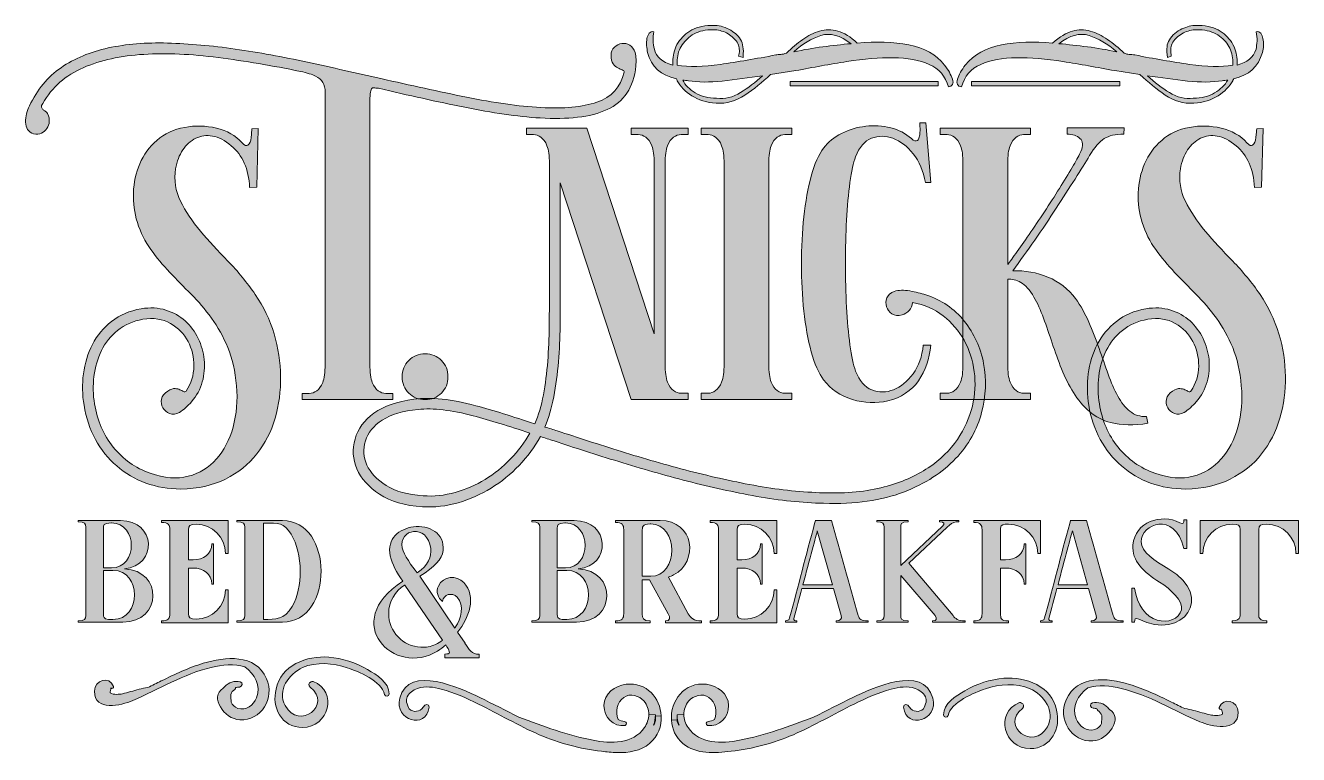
# Model space of a CAD drawing. Header units: inches. Extents: x 64 to 1016, y -813 to -268.
import ezdxf

# ---------------------------------------------------------------- set-up
doc = ezdxf.new("R2010")
doc.units = ezdxf.units.IN
doc.header["$MEASUREMENT"] = 0
doc.layers.add('Layer 1', color=7, linetype='Continuous')

# ---------------------------------------------------------------- blocks, each defined once
blk = doc.blocks.new('block 3')
at = {"layer": 'Layer 1', "true_color": 0x0c283d}
h = blk.add_hatch(color=158, dxfattribs=at)
h.dxf.hatch_style = 2
edge = h.paths.add_edge_path()
edge.add_spline(control_points=[(67.4, -328.45), (73.01, -316.29), (80.87, -306.75), (90.97, -299.82), (101.08, -292.9), (112.82, -287.99), (126.2, -285.09), (139.58, -282.19), (154.36, -280.97), (170.54, -281.44), (186.73, -281.91), (203.57, -283.4), (221.06, -285.93), (238.56, -288.45), (256.57, -291.73), (275.09, -295.75), (293.62, -299.78), (311.86, -303.85), (329.82, -307.96), (352.09, -313.01), (373.42, -317.64), (393.82, -321.85), (414.21, -326.07), (432.73, -328.64), (449.39, -329.57), (466.41, -330.66), (480.4, -329.34), (491.35, -325.62), (502.29, -321.89), (509.07, -314.42), (511.7, -303.19), (511.7, -302.45), (511.23, -301.88), (510.29, -301.51), (509.36, -301.13), (508.23, -300.62), (506.93, -299.96), (505.61, -299.31), (504.44, -298.28), (503.42, -296.88), (502.39, -295.47), (501.87, -293.37), (501.87, -290.56), (501.87, -288.13), (502.72, -286.12), (504.4, -284.53), (506.08, -282.94), (507.95, -282), (510.01, -281.72), (512.07, -281.44), (514.03, -281.86), (515.91, -282.98), (517.78, -284.11), (519.09, -285.98), (519.84, -288.6), (520.21, -290.1), (520.44, -291.73), (520.54, -293.51), (520.63, -295.29), (520.58, -296.92), (520.4, -298.42), (519.65, -306.66), (517.45, -313.44), (513.8, -318.77), (510.15, -324.1), (505.19, -328.23), (498.93, -331.15), (492.66, -334.07), (485.31, -335.99), (476.89, -336.91), (468.47, -337.82), (459.12, -337.99), (448.83, -337.43), (431.8, -336.31), (413.04, -333.64), (392.55, -329.43), (372.06, -325.22), (350.59, -320.5), (328.14, -315.26), (326.64, -315.07), (325.47, -314.93), (324.63, -314.84), (323.79, -314.75), (323.18, -315.03), (322.81, -315.68), (322.43, -316.34), (322.15, -317.55), (321.96, -319.33), (321.78, -321.11), (321.68, -323.68), (321.68, -327.05), (321.68, -327.05), (321.68, -521.55), (321.68, -521.55), (321.68, -527.54), (322.29, -532.03), (323.51, -535.02), (324.72, -538.02), (326.22, -540.12), (328, -541.34), (329.77, -542.56), (331.65, -543.21), (333.61, -543.3), (335.58, -543.4), (337.3, -543.44), (338.8, -543.44), (338.8, -543.44), (338.8, -547.94), (338.8, -547.94), (338.8, -547.94), (271.16, -547.94), (271.16, -547.94), (271.16, -547.94), (271.16, -543.45), (271.16, -543.45), (272.66, -543.45), (274.39, -543.41), (276.36, -543.31), (278.32, -543.22), (280.19, -542.56), (281.97, -541.35), (283.75, -540.13), (285.24, -538.03), (286.46, -535.04), (287.67, -532.05), (288.28, -527.57), (288.28, -521.59), (288.28, -521.59), (288.28, -328.73), (288.28, -328.73), (288.28, -324.62), (288.28, -321.11), (288.28, -318.21), (288.28, -315.31), (287.72, -312.87), (286.6, -310.91), (285.48, -308.94), (283.65, -307.36), (281.13, -306.14), (278.6, -304.92), (274.81, -303.75), (269.76, -302.63), (248.81, -298.33), (228.32, -294.87), (208.29, -292.24), (188.27, -289.63), (169.75, -288.83), (152.72, -289.86), (135.7, -290.89), (120.63, -294.21), (107.53, -299.82), (94.44, -305.44), (84.33, -314.33), (77.22, -326.49), (76.47, -327.8), (76.19, -328.78), (76.38, -329.43), (76.57, -330.09), (76.94, -330.65), (77.5, -331.12), (78.06, -331.58), (78.67, -332.05), (79.33, -332.52), (79.98, -332.99), (80.59, -333.69), (81.15, -334.62), (81.9, -336.31), (82.23, -338.13), (82.13, -340.09), (82.04, -342.05), (81.48, -343.78), (80.45, -345.27), (79.42, -346.77), (78.06, -347.94), (76.38, -348.78), (74.69, -349.62), (72.73, -349.76), (70.48, -349.19), (68.43, -348.63), (66.93, -347.56), (65.99, -345.97), (65.06, -344.38), (64.55, -342.56), (64.45, -340.51), (64.36, -338.45), (64.59, -336.35), (65.15, -334.2), (65.71, -332.05), (66.46, -330.13), (67.4, -328.45)], knot_values=[0, 0, 0, 0, 1, 1, 1, 2, 2, 2, 3, 3, 3, 4, 4, 4, 5, 5, 5, 6, 6, 6, 7, 7, 7, 8, 8, 8, 9, 9, 9, 10, 10, 10, 11, 11, 11, 12, 12, 12, 13, 13, 13, 14, 14, 14, 15, 15, 15, 16, 16, 16, 17, 17, 17, 18, 18, 18, 19, 19, 19, 20, 20, 20, 21, 21, 21, 22, 22, 22, 23, 23, 23, 24, 24, 24, 25, 25, 25, 26, 26, 26, 27, 27, 27, 28, 28, 28, 29, 29, 29, 30, 30, 30, 31, 31, 31, 32, 32, 32, 33, 33, 33, 34, 34, 34, 35, 35, 35, 36, 36, 36, 37, 37, 37, 38, 38, 38, 39, 39, 39, 40, 40, 40, 41, 41, 41, 42, 42, 42, 43, 43, 43, 44, 44, 44, 45, 45, 45, 46, 46, 46, 47, 47, 47, 48, 48, 48, 49, 49, 49, 50, 50, 50, 51, 51, 51, 52, 52, 52, 53, 53, 53, 54, 54, 54, 55, 55, 55, 56, 56, 56, 57, 57, 57, 58, 58, 58, 59, 59, 59, 60, 60, 60, 61, 61, 61, 62, 62, 62, 63, 63, 63, 63], degree=3, periodic=1)
h = blk.add_hatch(color=158, dxfattribs=at)
h.dxf.hatch_style = 2
edge = h.paths.add_edge_path()
edge.add_spline(control_points=[(684.57, -366.34), (682.89, -370.83), (681.49, -377.29), (680.36, -385.71), (679.24, -394.13), (678.4, -403.49), (677.84, -413.77), (677.28, -424.07), (677, -434.87), (677, -446.19), (677, -457.52), (677.28, -468.36), (677.84, -478.75), (678.4, -489.13), (679.24, -498.54), (680.36, -506.96), (681.49, -515.38), (682.89, -521.93), (684.57, -526.6), (687.38, -533.9), (691.45, -538.58), (696.78, -540.64), (702.12, -542.7), (707.49, -542.65), (712.92, -540.5), (718.35, -538.35), (723.21, -534.37), (727.52, -528.57), (731.82, -522.77), (734.35, -515.66), (735.1, -507.24), (735.1, -507.24), (740.71, -507.24), (740.71, -507.24), (739.77, -517.34), (736.73, -526.18), (731.59, -533.76), (726.44, -541.34), (718.82, -546.35), (708.71, -548.78), (700.1, -550.83), (691.26, -550.5), (682.19, -547.8), (673.11, -545.08), (665.95, -540.17), (660.72, -533.06), (656.97, -528.2), (653.88, -521.23), (651.45, -512.15), (649.02, -503.08), (647.2, -492.92), (645.98, -481.7), (644.76, -470.47), (644.16, -458.73), (644.16, -446.47), (644.16, -434.22), (644.76, -422.48), (645.98, -411.25), (647.2, -400.02), (649.02, -389.87), (651.45, -380.8), (653.88, -371.72), (656.97, -364.75), (660.72, -359.89), (664.09, -355.4), (668.58, -351.75), (674.19, -348.94), (679.8, -346.13), (685.79, -344.36), (692.15, -343.61), (698.51, -342.86), (704.73, -343.23), (710.82, -344.73), (716.9, -346.23), (722.09, -348.94), (726.39, -352.87), (728.08, -354.55), (729.57, -355.02), (730.89, -354.27), (731.45, -353.71), (731.87, -352.87), (732.15, -351.75), (732.43, -350.62), (732.61, -349.36), (732.71, -347.96), (732.8, -346.55), (732.8, -345.25), (732.71, -344.03), (732.61, -342.81), (732.57, -341.83), (732.57, -341.08), (732.57, -341.08), (737.06, -341.08), (737.06, -341.08), (737.06, -341.08), (740.71, -385.71), (740.71, -385.71), (740.71, -385.71), (736.78, -385.71), (736.78, -385.71), (735.28, -377.1), (732.24, -369.95), (727.66, -364.24), (723.07, -358.53), (718.02, -354.65), (712.5, -352.59), (706.98, -350.53), (701.65, -350.53), (696.5, -352.59), (691.35, -354.65), (687.38, -359.23), (684.57, -366.34)], knot_values=[0, 0, 0, 0, 1, 1, 1, 2, 2, 2, 3, 3, 3, 4, 4, 4, 5, 5, 5, 6, 6, 6, 7, 7, 7, 8, 8, 8, 9, 9, 9, 10, 10, 10, 11, 11, 11, 12, 12, 12, 13, 13, 13, 14, 14, 14, 15, 15, 15, 16, 16, 16, 17, 17, 17, 18, 18, 18, 19, 19, 19, 20, 20, 20, 21, 21, 21, 22, 22, 22, 23, 23, 23, 24, 24, 24, 25, 25, 25, 26, 26, 26, 27, 27, 27, 28, 28, 28, 29, 29, 29, 30, 30, 30, 31, 31, 31, 32, 32, 32, 33, 33, 33, 34, 34, 34, 35, 35, 35, 36, 36, 36, 37, 37, 37, 37], degree=3, periodic=1)
h = blk.add_hatch(color=158, dxfattribs=at)
h.dxf.hatch_style = 2
edge = h.paths.add_edge_path()
edge.add_spline(control_points=[(180.51, -614.73), (171.15, -614.73), (162.41, -613.23), (154.27, -610.24), (146.13, -607.25), (138.88, -602.99), (132.51, -597.47), (126.16, -591.95), (120.87, -585.36), (116.66, -577.69), (112.45, -570.01), (109.6, -561.5), (108.1, -552.15), (106.79, -544.29), (106.65, -536.43), (107.68, -528.57), (108.71, -520.71), (110.95, -513.41), (114.41, -506.68), (117.88, -499.94), (122.65, -494.19), (128.73, -489.42), (134.81, -484.64), (142.15, -481.51), (150.76, -480.01), (157.49, -478.89), (163.67, -479.22), (169.28, -481), (174.9, -482.78), (179.71, -485.49), (183.74, -489.13), (187.76, -492.78), (190.99, -497.13), (193.42, -502.19), (195.85, -507.24), (197.35, -512.53), (197.91, -518.04), (198.47, -523.56), (198, -529.09), (196.51, -534.6), (195.01, -540.12), (192.3, -545.13), (188.37, -549.62), (187.06, -551.12), (185.61, -552.57), (184.02, -553.97), (182.43, -555.37), (180.88, -556.54), (179.39, -557.48), (176.76, -558.97), (174.34, -559.25), (172.09, -558.32), (169.84, -557.38), (168.16, -555.94), (167.04, -553.97), (165.91, -552.01), (165.59, -549.85), (166.06, -547.51), (166.52, -545.18), (168.06, -543.16), (170.69, -541.48), (172.93, -540.17), (174.76, -539.56), (176.16, -539.66), (177.56, -539.75), (178.78, -540.03), (179.81, -540.5), (180.83, -540.97), (181.72, -541.44), (182.47, -541.9), (183.22, -542.37), (183.88, -542.23), (184.44, -541.48), (188.18, -535.87), (190.1, -529.69), (190.19, -522.96), (190.29, -516.22), (188.83, -510.05), (185.84, -504.43), (182.85, -498.82), (178.45, -494.33), (172.65, -490.96), (166.85, -487.59), (160.02, -486.56), (152.16, -487.87), (144.68, -489.18), (138.37, -491.94), (133.22, -496.15), (128.07, -500.36), (124.05, -505.41), (121.15, -511.31), (118.25, -517.2), (116.38, -523.61), (115.53, -530.53), (114.69, -537.46), (114.83, -544.29), (115.96, -551.02), (118.02, -563.56), (122.69, -574.36), (129.99, -583.44), (137.29, -592.51), (146.45, -599.02), (157.49, -602.95), (168.16, -606.69), (177.65, -607.44), (185.98, -605.19), (194.31, -602.95), (201.32, -598.64), (207.03, -592.28), (212.74, -585.92), (216.9, -577.97), (219.52, -568.42), (222.14, -558.88), (222.98, -548.59), (222.05, -537.55), (221.11, -526.7), (218.96, -517.2), (215.59, -509.06), (212.23, -500.92), (208.16, -493.58), (203.38, -487.03), (198.61, -480.48), (193.51, -474.5), (188.09, -469.07), (182.66, -463.64), (177.37, -458.22), (172.23, -452.79), (167.08, -447.36), (162.36, -441.7), (158.06, -435.81), (153.75, -429.91), (150.38, -423.13), (147.95, -415.46), (145.71, -408.35), (144.72, -400.96), (145.01, -393.29), (145.29, -385.62), (146.87, -378.41), (149.78, -371.67), (152.68, -364.94), (156.93, -359.09), (162.55, -354.13), (168.16, -349.18), (175.08, -345.95), (183.32, -344.45), (191.18, -342.95), (199.08, -343.14), (207.03, -345.01), (214.98, -346.88), (221.39, -350.53), (226.26, -355.96), (228.13, -358.02), (229.53, -358.58), (230.47, -357.64), (231.96, -356.71), (232.81, -354.79), (232.99, -351.89), (233.18, -348.99), (233.37, -346.88), (233.56, -345.57), (233.56, -345.57), (238.33, -345.29), (238.33, -345.29), (238.33, -345.29), (237.2, -389.08), (237.2, -389.08), (237.2, -389.08), (231.87, -389.36), (231.87, -389.36), (231.12, -375.51), (226.54, -365.13), (218.12, -358.2), (213.25, -354.09), (208.58, -351.65), (204.09, -350.9), (199.6, -350.16), (195.43, -350.72), (191.6, -352.59), (187.76, -354.46), (184.53, -357.36), (181.91, -361.29), (179.29, -365.22), (177.51, -369.9), (176.58, -375.32), (175.27, -383.93), (176.48, -392.02), (180.23, -399.6), (183.97, -407.18), (188.93, -414.62), (195.1, -421.91), (201.28, -429.21), (208.11, -436.7), (215.59, -444.37), (223.08, -452.04), (229.91, -460.37), (236.08, -469.35), (242.26, -478.33), (246.93, -488.11), (250.12, -498.68), (253.3, -509.25), (254.93, -519.92), (255.03, -530.67), (255.12, -541.44), (253.72, -551.82), (250.82, -561.83), (247.91, -571.84), (243.38, -580.73), (237.2, -588.49), (231.03, -596.25), (223.22, -602.53), (213.77, -607.3), (204.32, -612.07), (193.23, -614.55), (180.51, -614.73)], knot_values=[0, 0, 0, 0, 1, 1, 1, 2, 2, 2, 3, 3, 3, 4, 4, 4, 5, 5, 5, 6, 6, 6, 7, 7, 7, 8, 8, 8, 9, 9, 9, 10, 10, 10, 11, 11, 11, 12, 12, 12, 13, 13, 13, 14, 14, 14, 15, 15, 15, 16, 16, 16, 17, 17, 17, 18, 18, 18, 19, 19, 19, 20, 20, 20, 21, 21, 21, 22, 22, 22, 23, 23, 23, 24, 24, 24, 25, 25, 25, 26, 26, 26, 27, 27, 27, 28, 28, 28, 29, 29, 29, 30, 30, 30, 31, 31, 31, 32, 32, 32, 33, 33, 33, 34, 34, 34, 35, 35, 35, 36, 36, 36, 37, 37, 37, 38, 38, 38, 39, 39, 39, 40, 40, 40, 41, 41, 41, 42, 42, 42, 43, 43, 43, 44, 44, 44, 45, 45, 45, 46, 46, 46, 47, 47, 47, 48, 48, 48, 49, 49, 49, 50, 50, 50, 51, 51, 51, 52, 52, 52, 53, 53, 53, 54, 54, 54, 55, 55, 55, 56, 56, 56, 57, 57, 57, 58, 58, 58, 59, 59, 59, 60, 60, 60, 61, 61, 61, 62, 62, 62, 63, 63, 63, 64, 64, 64, 65, 65, 65, 66, 66, 66, 67, 67, 67, 68, 68, 68, 69, 69, 69, 70, 70, 70, 71, 71, 71, 71], degree=3, periodic=1)
h = blk.add_hatch(color=158, dxfattribs=at)
h.dxf.hatch_style = 2
edge = h.paths.add_edge_path()
edge.add_spline(control_points=[(483.9, -345.01), (483.9, -345.01), (534.14, -498.82), (534.14, -498.82), (534.14, -498.82), (534.14, -371.67), (534.14, -371.67), (534.14, -365.69), (533.53, -361.2), (532.32, -358.2), (531.1, -355.21), (529.6, -353.06), (527.83, -351.75), (526.05, -350.44), (524.18, -349.78), (522.21, -349.78), (520.25, -349.78), (518.52, -349.78), (517.02, -349.78), (517.02, -349.78), (517.02, -345.01), (517.02, -345.01), (517.02, -345.01), (559.4, -345.01), (559.4, -345.01), (559.4, -345.01), (559.4, -349.78), (559.4, -349.78), (557.9, -349.78), (556.17, -349.78), (554.21, -349.78), (552.24, -349.78), (550.37, -350.44), (548.6, -351.75), (546.82, -353.06), (545.32, -355.21), (544.11, -358.2), (542.89, -361.2), (542.28, -365.69), (542.28, -371.67), (542.28, -371.67), (542.28, -521.27), (542.28, -521.27), (542.28, -527.26), (542.89, -531.75), (544.11, -534.74), (545.32, -537.74), (546.82, -539.89), (548.6, -541.2), (550.37, -542.51), (552.24, -543.16), (554.21, -543.16), (556.17, -543.16), (557.9, -543.16), (559.4, -543.16), (559.4, -543.16), (559.4, -547.94), (559.4, -547.94), (559.4, -547.94), (517.02, -547.94), (517.02, -547.94), (517.02, -547.94), (463.97, -385.99), (463.97, -385.99), (463.97, -385.99), (463.97, -469.07), (463.97, -469.07), (463.97, -476.18), (463.93, -484.13), (463.83, -492.92), (463.74, -501.72), (463.32, -510.61), (462.57, -519.59), (461.82, -528.57), (460.65, -537.32), (459.06, -545.83), (457.47, -554.34), (455.27, -561.87), (452.47, -568.42), (453.96, -568.8), (455.51, -569.27), (457.1, -569.83), (458.69, -570.39), (460.23, -570.85), (461.73, -571.23), (476.89, -576.28), (492.83, -581.43), (509.58, -586.67), (526.33, -591.9), (543.31, -596.77), (560.52, -601.26), (577.74, -605.75), (594.81, -609.49), (611.75, -612.49), (628.68, -615.48), (645.01, -617.16), (660.72, -617.54), (677.94, -618.1), (693, -616.65), (705.91, -613.19), (718.82, -609.73), (729.81, -604.95), (738.89, -598.88), (747.96, -592.79), (755.21, -585.73), (760.64, -577.69), (766.07, -569.64), (769.81, -561.31), (771.87, -552.71), (773.93, -544.1), (774.39, -535.54), (773.27, -527.03), (772.15, -518.51), (769.62, -510.7), (765.69, -503.59), (761.76, -496.48), (756.57, -490.4), (750.12, -485.35), (743.66, -480.29), (736.03, -476.93), (727.24, -475.24), (727.05, -477.67), (726.21, -479.69), (724.72, -481.28), (723.22, -482.87), (721.44, -483.94), (719.38, -484.5), (716.39, -485.44), (713.86, -485.21), (711.81, -483.8), (709.74, -482.4), (708.39, -480.62), (707.74, -478.47), (707.08, -476.32), (707.17, -474.12), (708.02, -471.87), (708.86, -469.63), (710.68, -468.04), (713.49, -467.1), (716.86, -465.98), (720.74, -465.84), (725.14, -466.68), (729.53, -467.52), (733.51, -468.5), (737.06, -469.63), (748.85, -473.37), (758.44, -479.92), (765.83, -489.28), (773.22, -498.63), (778.04, -509.2), (780.29, -520.99), (782.53, -532.78), (782.02, -544.99), (778.75, -557.62), (775.47, -570.25), (769.01, -581.71), (759.38, -592), (749.74, -602.29), (736.79, -610.62), (720.51, -616.98), (704.23, -623.34), (684.3, -626.15), (660.72, -625.4), (644.63, -625.02), (627.98, -623.29), (610.76, -620.21), (593.55, -617.12), (576.28, -613.33), (558.98, -608.84), (541.67, -604.35), (524.55, -599.48), (507.62, -594.25), (490.68, -589.01), (474.64, -583.86), (459.48, -578.81), (457.61, -578.25), (455.83, -577.69), (454.15, -577.12), (452.47, -576.56), (450.78, -576), (449.1, -575.44), (444.79, -583.3), (439.51, -590.5), (433.24, -597.05), (426.97, -603.6), (420.01, -609.26), (412.33, -614.03), (404.66, -618.8), (396.43, -622.45), (387.63, -624.98), (378.84, -627.51), (369.95, -628.49), (360.97, -627.93), (347.87, -627.18), (337.21, -624.09), (328.97, -618.66), (320.74, -613.23), (315.08, -606.92), (311.99, -599.72), (308.9, -592.51), (308.44, -585.08), (310.59, -577.41), (312.74, -569.73), (317.46, -563.28), (324.76, -558.04), (332.06, -552.8), (342.02, -549.34), (354.65, -547.66), (367.28, -545.97), (382.68, -547.56), (400.82, -552.43), (407.38, -554.11), (414.3, -556.12), (421.59, -558.46), (428.89, -560.8), (436.66, -563.28), (444.89, -565.9), (447.7, -559.72), (449.84, -552.57), (451.34, -544.43), (452.84, -536.29), (453.91, -527.87), (454.57, -519.17), (455.23, -510.47), (455.6, -501.86), (455.69, -493.34), (455.79, -484.83), (455.83, -477.21), (455.83, -470.47), (455.83, -470.47), (455.83, -371.67), (455.83, -371.67), (455.83, -365.69), (455.23, -361.2), (454.01, -358.2), (452.79, -355.21), (451.3, -353.06), (449.52, -351.75), (447.74, -350.44), (445.87, -349.78), (443.91, -349.78), (441.94, -349.78), (440.21, -349.78), (438.71, -349.78), (438.71, -349.78), (438.71, -345.01), (438.71, -345.01), (438.71, -345.01), (483.9, -345.01), (483.9, -345.01)], knot_values=[0, 0, 0, 0, 1, 1, 1, 2, 2, 2, 3, 3, 3, 4, 4, 4, 5, 5, 5, 6, 6, 6, 7, 7, 7, 8, 8, 8, 9, 9, 9, 10, 10, 10, 11, 11, 11, 12, 12, 12, 13, 13, 13, 14, 14, 14, 15, 15, 15, 16, 16, 16, 17, 17, 17, 18, 18, 18, 19, 19, 19, 20, 20, 20, 21, 21, 21, 22, 22, 22, 23, 23, 23, 24, 24, 24, 25, 25, 25, 26, 26, 26, 27, 27, 27, 28, 28, 28, 29, 29, 29, 30, 30, 30, 31, 31, 31, 32, 32, 32, 33, 33, 33, 34, 34, 34, 35, 35, 35, 36, 36, 36, 37, 37, 37, 38, 38, 38, 39, 39, 39, 40, 40, 40, 41, 41, 41, 42, 42, 42, 43, 43, 43, 44, 44, 44, 45, 45, 45, 46, 46, 46, 47, 47, 47, 48, 48, 48, 49, 49, 49, 50, 50, 50, 51, 51, 51, 52, 52, 52, 53, 53, 53, 54, 54, 54, 55, 55, 55, 56, 56, 56, 57, 57, 57, 58, 58, 58, 59, 59, 59, 60, 60, 60, 61, 61, 61, 62, 62, 62, 63, 63, 63, 64, 64, 64, 65, 65, 65, 66, 66, 66, 67, 67, 67, 68, 68, 68, 69, 69, 69, 70, 70, 70, 71, 71, 71, 72, 72, 72, 73, 73, 73, 74, 74, 74, 75, 75, 75, 76, 76, 76, 77, 77, 77, 78, 78, 78, 79, 79, 79, 80, 80, 80, 81, 81, 81, 82, 82, 82, 83, 83, 83, 83], degree=3, periodic=1)
edge = h.paths.add_edge_path()
edge.add_spline(control_points=[(441.24, -572.91), (433.38, -570.29), (425.9, -567.91), (418.79, -565.76), (411.68, -563.6), (405.03, -561.69), (398.86, -560), (382.77, -555.7), (369.06, -554.11), (357.74, -555.23), (346.42, -556.36), (337.49, -559.02), (330.94, -563.23), (324.39, -567.44), (320.18, -572.63), (318.31, -578.81), (316.44, -584.98), (316.81, -590.97), (319.43, -596.77), (322.05, -602.57), (326.87, -607.67), (333.88, -612.07), (340.9, -616.46), (350.12, -619.04), (361.53, -619.79), (369.58, -620.35), (377.58, -619.51), (385.53, -617.26), (393.48, -615.01), (400.92, -611.79), (407.84, -607.58), (414.77, -603.37), (421.08, -598.27), (426.79, -592.28), (432.5, -586.29), (437.31, -579.84), (441.24, -572.91)], knot_values=[0, 0, 0, 0, 1, 1, 1, 2, 2, 2, 3, 3, 3, 4, 4, 4, 5, 5, 5, 6, 6, 6, 7, 7, 7, 8, 8, 8, 9, 9, 9, 10, 10, 10, 11, 11, 11, 12, 12, 12, 12], degree=3, periodic=1)
h = blk.add_hatch(color=158, dxfattribs=at)
h.dxf.hatch_style = 2
edge = h.paths.add_edge_path()
edge.add_spline(control_points=[(636.86, -349.78), (635.36, -349.78), (633.63, -349.78), (631.67, -349.78), (629.71, -349.78), (627.83, -350.44), (626.06, -351.75), (624.28, -353.06), (622.78, -355.21), (621.57, -358.2), (620.35, -361.2), (619.74, -365.69), (619.74, -371.67), (619.74, -371.67), (619.74, -521.27), (619.74, -521.27), (619.74, -527.26), (620.35, -531.75), (621.57, -534.74), (622.78, -537.74), (624.28, -539.89), (626.06, -541.2), (627.83, -542.51), (629.71, -543.16), (631.67, -543.16), (633.63, -543.16), (635.36, -543.16), (636.86, -543.16), (636.86, -543.16), (636.86, -547.94), (636.86, -547.94), (636.86, -547.94), (569.22, -547.94), (569.22, -547.94), (569.22, -547.94), (569.22, -543.16), (569.22, -543.16), (570.72, -543.16), (572.45, -543.16), (574.41, -543.16), (576.38, -543.16), (578.25, -542.51), (580.03, -541.2), (581.8, -539.89), (583.3, -537.74), (584.52, -534.74), (585.73, -531.75), (586.34, -527.26), (586.34, -521.27), (586.34, -521.27), (586.34, -371.67), (586.34, -371.67), (586.34, -365.69), (585.73, -361.2), (584.52, -358.2), (583.3, -355.21), (581.8, -353.06), (580.03, -351.75), (578.25, -350.44), (576.38, -349.78), (574.41, -349.78), (572.45, -349.78), (570.72, -349.78), (569.22, -349.78), (569.22, -349.78), (569.22, -345.01), (569.22, -345.01), (569.22, -345.01), (636.86, -345.01), (636.86, -345.01), (636.86, -345.01), (636.86, -349.78), (636.86, -349.78)], knot_values=[0, 0, 0, 0, 1, 1, 1, 2, 2, 2, 3, 3, 3, 4, 4, 4, 5, 5, 5, 6, 6, 6, 7, 7, 7, 8, 8, 8, 9, 9, 9, 10, 10, 10, 11, 11, 11, 12, 12, 12, 13, 13, 13, 14, 14, 14, 15, 15, 15, 16, 16, 16, 17, 17, 17, 18, 18, 18, 19, 19, 19, 20, 20, 20, 21, 21, 21, 22, 22, 22, 23, 23, 23, 24, 24, 24, 24], degree=3, periodic=1)
h = blk.add_hatch(color=158, dxfattribs=at)
h.dxf.hatch_style = 2
edge = h.paths.add_edge_path()
edge.add_spline(control_points=[(815.37, -349.78), (813.86, -349.78), (812.14, -349.78), (810.17, -349.78), (808.21, -349.78), (806.34, -350.44), (804.56, -351.75), (802.78, -353.06), (801.28, -355.21), (800.07, -358.2), (798.85, -361.2), (798.24, -365.69), (798.24, -371.67), (798.24, -371.67), (798.24, -446.89), (798.24, -446.89), (799.93, -444.84), (802.31, -441.61), (805.4, -437.21), (808.49, -432.82), (811.9, -427.9), (815.65, -422.48), (819.38, -417.05), (823.22, -411.34), (827.15, -405.35), (831.08, -399.37), (834.77, -393.57), (838.24, -387.95), (841.7, -382.34), (844.74, -377.29), (847.36, -372.8), (849.98, -368.31), (851.85, -364.85), (852.98, -362.41), (854.84, -358.11), (854.61, -354.88), (852.27, -352.73), (849.93, -350.58), (846.7, -349.5), (842.59, -349.5), (842.59, -349.5), (842.59, -344.73), (842.59, -344.73), (842.59, -344.73), (885.25, -344.73), (885.25, -344.73), (885.25, -344.73), (884.97, -349.5), (884.97, -349.5), (878.79, -349.5), (873.93, -350.62), (870.38, -352.87), (866.82, -355.11), (863.17, -359.32), (859.43, -365.5), (856.62, -370.37), (853.02, -376.21), (848.62, -383.04), (844.23, -389.87), (839.5, -397.17), (834.45, -404.93), (829.4, -412.7), (824.07, -420.61), (818.45, -428.65), (812.84, -436.7), (807.41, -444.37), (802.17, -451.66), (811.15, -451.29), (819.86, -452.84), (828.28, -456.3), (836.7, -459.76), (843.62, -465.14), (849.04, -472.43), (852.79, -477.67), (856.06, -483.52), (858.87, -489.98), (861.68, -496.43), (864.24, -502.98), (866.59, -509.62), (868.93, -516.27), (871.17, -522.67), (873.32, -528.85), (875.47, -535.02), (877.86, -540.5), (880.48, -545.27), (883.1, -550.04), (886.14, -553.83), (889.6, -556.64), (893.06, -559.44), (897.23, -560.75), (902.09, -560.56), (902.09, -560.56), (902.93, -565.62), (902.93, -565.62), (892.64, -567.3), (883.47, -567.11), (875.43, -565.06), (869.25, -563.56), (863.87, -560.8), (859.29, -556.78), (854.7, -552.75), (850.73, -548.03), (847.36, -542.6), (843.99, -537.18), (841.05, -531.28), (838.52, -524.92), (836, -518.56), (833.65, -512.15), (831.5, -505.7), (829.35, -499.24), (827.2, -493.02), (825.05, -487.03), (822.89, -481.04), (820.51, -475.8), (817.89, -471.31), (814.71, -465.89), (811.43, -462.24), (808.07, -460.37), (804.7, -458.5), (801.42, -457.66), (798.24, -457.84), (798.24, -457.84), (798.24, -521.27), (798.24, -521.27), (798.24, -527.26), (798.85, -531.75), (800.07, -534.74), (801.28, -537.74), (802.78, -539.89), (804.56, -541.2), (806.34, -542.51), (808.21, -543.16), (810.17, -543.16), (812.14, -543.16), (813.86, -543.16), (815.37, -543.16), (815.37, -543.16), (815.37, -547.94), (815.37, -547.94), (815.37, -547.94), (747.72, -547.94), (747.72, -547.94), (747.72, -547.94), (747.72, -543.16), (747.72, -543.16), (749.22, -543.16), (750.95, -543.16), (752.92, -543.16), (754.88, -543.16), (756.75, -542.51), (758.53, -541.2), (760.31, -539.89), (761.8, -537.74), (763.02, -534.74), (764.23, -531.75), (764.84, -527.26), (764.84, -521.27), (764.84, -521.27), (764.84, -371.67), (764.84, -371.67), (764.84, -365.69), (764.23, -361.2), (763.02, -358.2), (761.8, -355.21), (760.31, -353.06), (758.53, -351.75), (756.75, -350.44), (754.88, -349.78), (752.92, -349.78), (750.95, -349.78), (749.22, -349.78), (747.72, -349.78), (747.72, -349.78), (747.72, -345.01), (747.72, -345.01), (747.72, -345.01), (815.37, -345.01), (815.37, -345.01), (815.37, -345.01), (815.37, -349.78), (815.37, -349.78)], knot_values=[0, 0, 0, 0, 1, 1, 1, 2, 2, 2, 3, 3, 3, 4, 4, 4, 5, 5, 5, 6, 6, 6, 7, 7, 7, 8, 8, 8, 9, 9, 9, 10, 10, 10, 11, 11, 11, 12, 12, 12, 13, 13, 13, 14, 14, 14, 15, 15, 15, 16, 16, 16, 17, 17, 17, 18, 18, 18, 19, 19, 19, 20, 20, 20, 21, 21, 21, 22, 22, 22, 23, 23, 23, 24, 24, 24, 25, 25, 25, 26, 26, 26, 27, 27, 27, 28, 28, 28, 29, 29, 29, 30, 30, 30, 31, 31, 31, 32, 32, 32, 33, 33, 33, 34, 34, 34, 35, 35, 35, 36, 36, 36, 37, 37, 37, 38, 38, 38, 39, 39, 39, 40, 40, 40, 41, 41, 41, 42, 42, 42, 43, 43, 43, 44, 44, 44, 45, 45, 45, 46, 46, 46, 47, 47, 47, 48, 48, 48, 49, 49, 49, 50, 50, 50, 51, 51, 51, 52, 52, 52, 53, 53, 53, 54, 54, 54, 55, 55, 55, 56, 56, 56, 57, 57, 57, 58, 58, 58, 59, 59, 59, 60, 60, 60, 60], degree=3, periodic=1)
h = blk.add_hatch(color=158, dxfattribs=at)
h.dxf.hatch_style = 2
edge = h.paths.add_edge_path()
edge.add_spline(control_points=[(931.28, -614.73), (921.92, -614.73), (913.18, -613.23), (905.04, -610.24), (896.9, -607.25), (889.65, -602.99), (883.29, -597.47), (876.93, -591.95), (871.64, -585.36), (867.43, -577.69), (863.22, -570.01), (860.37, -561.5), (858.87, -552.15), (857.56, -544.29), (857.42, -536.43), (858.45, -528.57), (859.48, -520.71), (861.72, -513.41), (865.18, -506.68), (868.65, -499.94), (873.42, -494.19), (879.5, -489.42), (885.58, -484.64), (892.92, -481.51), (901.53, -480.01), (908.27, -478.89), (914.44, -479.22), (920.05, -481), (925.67, -482.78), (930.48, -485.49), (934.51, -489.13), (938.53, -492.78), (941.76, -497.13), (944.19, -502.19), (946.62, -507.24), (948.12, -512.53), (948.68, -518.04), (949.24, -523.56), (948.77, -529.09), (947.28, -534.6), (945.78, -540.12), (943.07, -545.13), (939.14, -549.62), (937.83, -551.12), (936.38, -552.57), (934.79, -553.97), (933.2, -555.37), (931.65, -556.54), (930.16, -557.48), (927.54, -558.97), (925.1, -559.25), (922.86, -558.32), (920.61, -557.38), (918.93, -555.94), (917.81, -553.97), (916.68, -552.01), (916.36, -549.85), (916.82, -547.51), (917.29, -545.18), (918.83, -543.16), (921.46, -541.48), (923.7, -540.17), (925.53, -539.56), (926.93, -539.66), (928.33, -539.75), (929.55, -540.03), (930.58, -540.5), (931.6, -540.97), (932.49, -541.44), (933.24, -541.9), (933.99, -542.37), (934.65, -542.23), (935.21, -541.48), (938.95, -535.87), (940.87, -529.69), (940.96, -522.96), (941.06, -516.22), (939.6, -510.05), (936.61, -504.43), (933.62, -498.82), (929.22, -494.33), (923.42, -490.96), (917.62, -487.59), (910.79, -486.56), (902.93, -487.87), (895.45, -489.18), (889.13, -491.94), (883.99, -496.15), (878.84, -500.36), (874.82, -505.41), (871.92, -511.31), (869.02, -517.2), (867.15, -523.61), (866.31, -530.53), (865.46, -537.46), (865.6, -544.29), (866.73, -551.02), (868.79, -563.56), (873.46, -574.36), (880.76, -583.44), (888.06, -592.51), (897.22, -599.02), (908.27, -602.95), (918.93, -606.69), (928.42, -607.44), (936.75, -605.19), (945.08, -602.95), (952.09, -598.64), (957.8, -592.28), (963.51, -585.92), (967.67, -577.97), (970.29, -568.42), (972.91, -558.88), (973.75, -548.59), (972.82, -537.55), (971.88, -526.7), (969.73, -517.2), (966.36, -509.06), (962.99, -500.92), (958.93, -493.58), (954.15, -487.03), (949.38, -480.48), (944.28, -474.5), (938.86, -469.07), (933.43, -463.64), (928.14, -458.22), (923, -452.79), (917.85, -447.36), (913.13, -441.7), (908.83, -435.81), (904.52, -429.91), (901.15, -423.13), (898.72, -415.46), (896.48, -408.35), (895.49, -400.96), (895.78, -393.29), (896.06, -385.62), (897.64, -378.41), (900.55, -371.67), (903.44, -364.94), (907.7, -359.09), (913.32, -354.13), (918.93, -349.18), (925.85, -345.95), (934.09, -344.45), (941.95, -342.95), (949.85, -343.14), (957.8, -345.01), (965.75, -346.88), (972.16, -350.53), (977.03, -355.96), (978.9, -358.02), (980.3, -358.58), (981.24, -357.64), (982.73, -356.71), (983.58, -354.79), (983.77, -351.89), (983.95, -348.99), (984.14, -346.88), (984.33, -345.57), (984.33, -345.57), (989.1, -345.29), (989.1, -345.29), (989.1, -345.29), (987.98, -389.08), (987.98, -389.08), (987.98, -389.08), (982.64, -389.36), (982.64, -389.36), (981.89, -375.51), (977.31, -365.13), (968.89, -358.2), (964.02, -354.09), (959.35, -351.65), (954.86, -350.9), (950.37, -350.16), (946.2, -350.72), (942.37, -352.59), (938.53, -354.46), (935.3, -357.36), (932.68, -361.29), (930.06, -365.22), (928.28, -369.9), (927.35, -375.32), (926.04, -383.93), (927.25, -392.02), (931, -399.6), (934.74, -407.18), (939.7, -414.62), (945.87, -421.91), (952.05, -429.21), (958.88, -436.7), (966.36, -444.37), (973.85, -452.04), (980.68, -460.37), (986.85, -469.35), (993.03, -478.33), (997.7, -488.11), (1000.89, -498.68), (1004.06, -509.25), (1005.7, -519.92), (1005.8, -530.67), (1005.89, -541.44), (1004.49, -551.82), (1001.59, -561.83), (998.68, -571.84), (994.15, -580.73), (987.98, -588.49), (981.8, -596.25), (973.99, -602.53), (964.54, -607.3), (955.09, -612.07), (944, -614.55), (931.28, -614.73)], knot_values=[0, 0, 0, 0, 1, 1, 1, 2, 2, 2, 3, 3, 3, 4, 4, 4, 5, 5, 5, 6, 6, 6, 7, 7, 7, 8, 8, 8, 9, 9, 9, 10, 10, 10, 11, 11, 11, 12, 12, 12, 13, 13, 13, 14, 14, 14, 15, 15, 15, 16, 16, 16, 17, 17, 17, 18, 18, 18, 19, 19, 19, 20, 20, 20, 21, 21, 21, 22, 22, 22, 23, 23, 23, 24, 24, 24, 25, 25, 25, 26, 26, 26, 27, 27, 27, 28, 28, 28, 29, 29, 29, 30, 30, 30, 31, 31, 31, 32, 32, 32, 33, 33, 33, 34, 34, 34, 35, 35, 35, 36, 36, 36, 37, 37, 37, 38, 38, 38, 39, 39, 39, 40, 40, 40, 41, 41, 41, 42, 42, 42, 43, 43, 43, 44, 44, 44, 45, 45, 45, 46, 46, 46, 47, 47, 47, 48, 48, 48, 49, 49, 49, 50, 50, 50, 51, 51, 51, 52, 52, 52, 53, 53, 53, 54, 54, 54, 55, 55, 55, 56, 56, 56, 57, 57, 57, 58, 58, 58, 59, 59, 59, 60, 60, 60, 61, 61, 61, 62, 62, 62, 63, 63, 63, 64, 64, 64, 65, 65, 65, 66, 66, 66, 67, 67, 67, 68, 68, 68, 69, 69, 69, 70, 70, 70, 71, 71, 71, 71], degree=3, periodic=1)
h = blk.add_hatch(color=158, dxfattribs=at)
h.dxf.hatch_style = 2
edge = h.paths.add_edge_path()
edge.add_spline(control_points=[(362.94, -513.69), (367.8, -513.69), (371.87, -515.33), (375.15, -518.6), (378.42, -521.88), (380.06, -525.95), (380.06, -530.81), (380.06, -535.68), (378.42, -539.75), (375.15, -543.02), (371.87, -546.3), (367.8, -547.94), (362.94, -547.94), (358.07, -547.94), (354, -546.3), (350.73, -543.02), (347.46, -539.75), (345.82, -535.68), (345.82, -530.81), (345.82, -525.95), (347.46, -521.88), (350.73, -518.6), (354, -515.33), (358.07, -513.69), (362.94, -513.69)], knot_values=[0, 0, 0, 0, 1, 1, 1, 2, 2, 2, 3, 3, 3, 4, 4, 4, 5, 5, 5, 6, 6, 6, 7, 7, 7, 8, 8, 8, 8], degree=3, periodic=1)
at = {"layer": 'Layer 1', "lineweight": 0}
for points, knots in [([(67.4, -328.45), (73.01, -316.29), (80.87, -306.75), (90.97, -299.82), (101.08, -292.9), (112.82, -287.99), (126.2, -285.09), (139.58, -282.19), (154.36, -280.97), (170.54, -281.44), (186.73, -281.91), (203.57, -283.4), (221.06, -285.93), (238.56, -288.45), (256.57, -291.73), (275.09, -295.75), (293.62, -299.78), (311.86, -303.85), (329.82, -307.96), (352.09, -313.01), (373.42, -317.64), (393.82, -321.85), (414.21, -326.07), (432.73, -328.64), (449.39, -329.57), (466.41, -330.66), (480.4, -329.34), (491.35, -325.62), (502.29, -321.89), (509.07, -314.42), (511.7, -303.19), (511.7, -302.45), (511.23, -301.88), (510.29, -301.51), (509.36, -301.13), (508.23, -300.62), (506.93, -299.96), (505.61, -299.31), (504.44, -298.28), (503.42, -296.88), (502.39, -295.47), (501.87, -293.37), (501.87, -290.56), (501.87, -288.13), (502.72, -286.12), (504.4, -284.53), (506.08, -282.94), (507.95, -282), (510.01, -281.72), (512.07, -281.44), (514.03, -281.86), (515.91, -282.98), (517.78, -284.11), (519.09, -285.98), (519.84, -288.6), (520.21, -290.1), (520.44, -291.73), (520.54, -293.51), (520.63, -295.29), (520.58, -296.92), (520.4, -298.42), (519.65, -306.66), (517.45, -313.44), (513.8, -318.77), (510.15, -324.1), (505.19, -328.23), (498.93, -331.15), (492.66, -334.07), (485.31, -335.99), (476.89, -336.91), (468.47, -337.82), (459.12, -337.99), (448.83, -337.43), (431.8, -336.31), (413.04, -333.64), (392.55, -329.43), (372.06, -325.22), (350.59, -320.5), (328.14, -315.26), (326.64, -315.07), (325.47, -314.93), (324.63, -314.84), (323.79, -314.75), (323.18, -315.03), (322.81, -315.68), (322.43, -316.34), (322.15, -317.55), (321.96, -319.33), (321.78, -321.11), (321.68, -323.68), (321.68, -327.05), (321.68, -327.05), (321.68, -521.55), (321.68, -521.55), (321.68, -527.54), (322.29, -532.03), (323.51, -535.02), (324.72, -538.02), (326.22, -540.12), (328, -541.34), (329.77, -542.56), (331.65, -543.21), (333.61, -543.3), (335.58, -543.4), (337.3, -543.44), (338.8, -543.44), (338.8, -543.44), (338.8, -547.94), (338.8, -547.94), (338.8, -547.94), (271.16, -547.94), (271.16, -547.94), (271.16, -547.94), (271.16, -543.45), (271.16, -543.45), (272.66, -543.45), (274.39, -543.41), (276.36, -543.31), (278.32, -543.22), (280.19, -542.56), (281.97, -541.35), (283.75, -540.13), (285.24, -538.03), (286.46, -535.04), (287.67, -532.05), (288.28, -527.57), (288.28, -521.59), (288.28, -521.59), (288.28, -328.73), (288.28, -328.73), (288.28, -324.62), (288.28, -321.11), (288.28, -318.21), (288.28, -315.31), (287.72, -312.87), (286.6, -310.91), (285.48, -308.94), (283.65, -307.36), (281.13, -306.14), (278.6, -304.92), (274.81, -303.75), (269.76, -302.63), (248.81, -298.33), (228.32, -294.87), (208.29, -292.24), (188.27, -289.63), (169.75, -288.83), (152.72, -289.86), (135.7, -290.89), (120.63, -294.21), (107.53, -299.82), (94.44, -305.44), (84.33, -314.33), (77.22, -326.49), (76.47, -327.8), (76.19, -328.78), (76.38, -329.43), (76.57, -330.09), (76.94, -330.65), (77.5, -331.12), (78.06, -331.58), (78.67, -332.05), (79.33, -332.52), (79.98, -332.99), (80.59, -333.69), (81.15, -334.62), (81.9, -336.31), (82.23, -338.13), (82.13, -340.09), (82.04, -342.05), (81.48, -343.78), (80.45, -345.27), (79.42, -346.77), (78.06, -347.94), (76.38, -348.78), (74.69, -349.62), (72.73, -349.76), (70.48, -349.19), (68.43, -348.63), (66.93, -347.56), (65.99, -345.97), (65.06, -344.38), (64.55, -342.56), (64.45, -340.51), (64.36, -338.45), (64.59, -336.35), (65.15, -334.2), (65.71, -332.05), (66.46, -330.13), (67.4, -328.45)], [0, 0, 0, 0, 1, 1, 1, 2, 2, 2, 3, 3, 3, 4, 4, 4, 5, 5, 5, 6, 6, 6, 7, 7, 7, 8, 8, 8, 9, 9, 9, 10, 10, 10, 11, 11, 11, 12, 12, 12, 13, 13, 13, 14, 14, 14, 15, 15, 15, 16, 16, 16, 17, 17, 17, 18, 18, 18, 19, 19, 19, 20, 20, 20, 21, 21, 21, 22, 22, 22, 23, 23, 23, 24, 24, 24, 25, 25, 25, 26, 26, 26, 27, 27, 27, 28, 28, 28, 29, 29, 29, 30, 30, 30, 31, 31, 31, 32, 32, 32, 33, 33, 33, 34, 34, 34, 35, 35, 35, 36, 36, 36, 37, 37, 37, 38, 38, 38, 39, 39, 39, 40, 40, 40, 41, 41, 41, 42, 42, 42, 43, 43, 43, 44, 44, 44, 45, 45, 45, 46, 46, 46, 47, 47, 47, 48, 48, 48, 49, 49, 49, 50, 50, 50, 51, 51, 51, 52, 52, 52, 53, 53, 53, 54, 54, 54, 55, 55, 55, 56, 56, 56, 57, 57, 57, 58, 58, 58, 59, 59, 59, 60, 60, 60, 61, 61, 61, 62, 62, 62, 63, 63, 63, 63]), ([(684.57, -366.34), (682.89, -370.83), (681.49, -377.29), (680.36, -385.71), (679.24, -394.13), (678.4, -403.49), (677.84, -413.77), (677.28, -424.07), (677, -434.87), (677, -446.19), (677, -457.52), (677.28, -468.36), (677.84, -478.75), (678.4, -489.13), (679.24, -498.54), (680.36, -506.96), (681.49, -515.38), (682.89, -521.93), (684.57, -526.6), (687.38, -533.9), (691.45, -538.58), (696.78, -540.64), (702.12, -542.7), (707.49, -542.65), (712.92, -540.5), (718.35, -538.35), (723.21, -534.37), (727.52, -528.57), (731.82, -522.77), (734.35, -515.66), (735.1, -507.24), (735.1, -507.24), (740.71, -507.24), (740.71, -507.24), (739.77, -517.34), (736.73, -526.18), (731.59, -533.76), (726.44, -541.34), (718.82, -546.35), (708.71, -548.78), (700.1, -550.83), (691.26, -550.5), (682.19, -547.8), (673.11, -545.08), (665.95, -540.17), (660.72, -533.06), (656.97, -528.2), (653.88, -521.23), (651.45, -512.15), (649.02, -503.08), (647.2, -492.92), (645.98, -481.7), (644.76, -470.47), (644.16, -458.73), (644.16, -446.47), (644.16, -434.22), (644.76, -422.48), (645.98, -411.25), (647.2, -400.02), (649.02, -389.87), (651.45, -380.8), (653.88, -371.72), (656.97, -364.75), (660.72, -359.89), (664.09, -355.4), (668.58, -351.75), (674.19, -348.94), (679.8, -346.13), (685.79, -344.36), (692.15, -343.61), (698.51, -342.86), (704.73, -343.23), (710.82, -344.73), (716.9, -346.23), (722.09, -348.94), (726.39, -352.87), (728.08, -354.55), (729.57, -355.02), (730.89, -354.27), (731.45, -353.71), (731.87, -352.87), (732.15, -351.75), (732.43, -350.62), (732.61, -349.36), (732.71, -347.96), (732.8, -346.55), (732.8, -345.25), (732.71, -344.03), (732.61, -342.81), (732.57, -341.83), (732.57, -341.08), (732.57, -341.08), (737.06, -341.08), (737.06, -341.08), (737.06, -341.08), (740.71, -385.71), (740.71, -385.71), (740.71, -385.71), (736.78, -385.71), (736.78, -385.71), (735.28, -377.1), (732.24, -369.95), (727.66, -364.24), (723.07, -358.53), (718.02, -354.65), (712.5, -352.59), (706.98, -350.53), (701.65, -350.53), (696.5, -352.59), (691.35, -354.65), (687.38, -359.23), (684.57, -366.34)], [0, 0, 0, 0, 1, 1, 1, 2, 2, 2, 3, 3, 3, 4, 4, 4, 5, 5, 5, 6, 6, 6, 7, 7, 7, 8, 8, 8, 9, 9, 9, 10, 10, 10, 11, 11, 11, 12, 12, 12, 13, 13, 13, 14, 14, 14, 15, 15, 15, 16, 16, 16, 17, 17, 17, 18, 18, 18, 19, 19, 19, 20, 20, 20, 21, 21, 21, 22, 22, 22, 23, 23, 23, 24, 24, 24, 25, 25, 25, 26, 26, 26, 27, 27, 27, 28, 28, 28, 29, 29, 29, 30, 30, 30, 31, 31, 31, 32, 32, 32, 33, 33, 33, 34, 34, 34, 35, 35, 35, 36, 36, 36, 37, 37, 37, 37]), ([(180.51, -614.73), (171.15, -614.73), (162.41, -613.23), (154.27, -610.24), (146.13, -607.25), (138.88, -602.99), (132.51, -597.47), (126.16, -591.95), (120.87, -585.36), (116.66, -577.69), (112.45, -570.01), (109.6, -561.5), (108.1, -552.15), (106.79, -544.29), (106.65, -536.43), (107.68, -528.57), (108.71, -520.71), (110.95, -513.41), (114.41, -506.68), (117.88, -499.94), (122.65, -494.19), (128.73, -489.42), (134.81, -484.64), (142.15, -481.51), (150.76, -480.01), (157.49, -478.89), (163.67, -479.22), (169.28, -481), (174.9, -482.78), (179.71, -485.49), (183.74, -489.13), (187.76, -492.78), (190.99, -497.13), (193.42, -502.19), (195.85, -507.24), (197.35, -512.53), (197.91, -518.04), (198.47, -523.56), (198, -529.09), (196.51, -534.6), (195.01, -540.12), (192.3, -545.13), (188.37, -549.62), (187.06, -551.12), (185.61, -552.57), (184.02, -553.97), (182.43, -555.37), (180.88, -556.54), (179.39, -557.48), (176.76, -558.97), (174.34, -559.25), (172.09, -558.32), (169.84, -557.38), (168.16, -555.94), (167.04, -553.97), (165.91, -552.01), (165.59, -549.85), (166.06, -547.51), (166.52, -545.18), (168.06, -543.16), (170.69, -541.48), (172.93, -540.17), (174.76, -539.56), (176.16, -539.66), (177.56, -539.75), (178.78, -540.03), (179.81, -540.5), (180.83, -540.97), (181.72, -541.44), (182.47, -541.9), (183.22, -542.37), (183.88, -542.23), (184.44, -541.48), (188.18, -535.87), (190.1, -529.69), (190.19, -522.96), (190.29, -516.22), (188.83, -510.05), (185.84, -504.43), (182.85, -498.82), (178.45, -494.33), (172.65, -490.96), (166.85, -487.59), (160.02, -486.56), (152.16, -487.87), (144.68, -489.18), (138.37, -491.94), (133.22, -496.15), (128.07, -500.36), (124.05, -505.41), (121.15, -511.31), (118.25, -517.2), (116.38, -523.61), (115.53, -530.53), (114.69, -537.46), (114.83, -544.29), (115.96, -551.02), (118.02, -563.56), (122.69, -574.36), (129.99, -583.44), (137.29, -592.51), (146.45, -599.02), (157.49, -602.95), (168.16, -606.69), (177.65, -607.44), (185.98, -605.19), (194.31, -602.95), (201.32, -598.64), (207.03, -592.28), (212.74, -585.92), (216.9, -577.97), (219.52, -568.42), (222.14, -558.88), (222.98, -548.59), (222.05, -537.55), (221.11, -526.7), (218.96, -517.2), (215.59, -509.06), (212.23, -500.92), (208.16, -493.58), (203.38, -487.03), (198.61, -480.48), (193.51, -474.5), (188.09, -469.07), (182.66, -463.64), (177.37, -458.22), (172.23, -452.79), (167.08, -447.36), (162.36, -441.7), (158.06, -435.81), (153.75, -429.91), (150.38, -423.13), (147.95, -415.46), (145.71, -408.35), (144.72, -400.96), (145.01, -393.29), (145.29, -385.62), (146.87, -378.41), (149.78, -371.67), (152.68, -364.94), (156.93, -359.09), (162.55, -354.13), (168.16, -349.18), (175.08, -345.95), (183.32, -344.45), (191.18, -342.95), (199.08, -343.14), (207.03, -345.01), (214.98, -346.88), (221.39, -350.53), (226.26, -355.96), (228.13, -358.02), (229.53, -358.58), (230.47, -357.64), (231.96, -356.71), (232.81, -354.79), (232.99, -351.89), (233.18, -348.99), (233.37, -346.88), (233.56, -345.57), (233.56, -345.57), (238.33, -345.29), (238.33, -345.29), (238.33, -345.29), (237.2, -389.08), (237.2, -389.08), (237.2, -389.08), (231.87, -389.36), (231.87, -389.36), (231.12, -375.51), (226.54, -365.13), (218.12, -358.2), (213.25, -354.09), (208.58, -351.65), (204.09, -350.9), (199.6, -350.16), (195.43, -350.72), (191.6, -352.59), (187.76, -354.46), (184.53, -357.36), (181.91, -361.29), (179.29, -365.22), (177.51, -369.9), (176.58, -375.32), (175.27, -383.93), (176.48, -392.02), (180.23, -399.6), (183.97, -407.18), (188.93, -414.62), (195.1, -421.91), (201.28, -429.21), (208.11, -436.7), (215.59, -444.37), (223.08, -452.04), (229.91, -460.37), (236.08, -469.35), (242.26, -478.33), (246.93, -488.11), (250.12, -498.68), (253.3, -509.25), (254.93, -519.92), (255.03, -530.67), (255.12, -541.44), (253.72, -551.82), (250.82, -561.83), (247.91, -571.84), (243.38, -580.73), (237.2, -588.49), (231.03, -596.25), (223.22, -602.53), (213.77, -607.3), (204.32, -612.07), (193.23, -614.55), (180.51, -614.73)], [0, 0, 0, 0, 1, 1, 1, 2, 2, 2, 3, 3, 3, 4, 4, 4, 5, 5, 5, 6, 6, 6, 7, 7, 7, 8, 8, 8, 9, 9, 9, 10, 10, 10, 11, 11, 11, 12, 12, 12, 13, 13, 13, 14, 14, 14, 15, 15, 15, 16, 16, 16, 17, 17, 17, 18, 18, 18, 19, 19, 19, 20, 20, 20, 21, 21, 21, 22, 22, 22, 23, 23, 23, 24, 24, 24, 25, 25, 25, 26, 26, 26, 27, 27, 27, 28, 28, 28, 29, 29, 29, 30, 30, 30, 31, 31, 31, 32, 32, 32, 33, 33, 33, 34, 34, 34, 35, 35, 35, 36, 36, 36, 37, 37, 37, 38, 38, 38, 39, 39, 39, 40, 40, 40, 41, 41, 41, 42, 42, 42, 43, 43, 43, 44, 44, 44, 45, 45, 45, 46, 46, 46, 47, 47, 47, 48, 48, 48, 49, 49, 49, 50, 50, 50, 51, 51, 51, 52, 52, 52, 53, 53, 53, 54, 54, 54, 55, 55, 55, 56, 56, 56, 57, 57, 57, 58, 58, 58, 59, 59, 59, 60, 60, 60, 61, 61, 61, 62, 62, 62, 63, 63, 63, 64, 64, 64, 65, 65, 65, 66, 66, 66, 67, 67, 67, 68, 68, 68, 69, 69, 69, 70, 70, 70, 71, 71, 71, 71]), ([(483.9, -345.01), (483.9, -345.01), (534.14, -498.82), (534.14, -498.82), (534.14, -498.82), (534.14, -371.67), (534.14, -371.67), (534.14, -365.69), (533.53, -361.2), (532.32, -358.2), (531.1, -355.21), (529.6, -353.06), (527.83, -351.75), (526.05, -350.44), (524.18, -349.78), (522.21, -349.78), (520.25, -349.78), (518.52, -349.78), (517.02, -349.78), (517.02, -349.78), (517.02, -345.01), (517.02, -345.01), (517.02, -345.01), (559.4, -345.01), (559.4, -345.01), (559.4, -345.01), (559.4, -349.78), (559.4, -349.78), (557.9, -349.78), (556.17, -349.78), (554.21, -349.78), (552.24, -349.78), (550.37, -350.44), (548.6, -351.75), (546.82, -353.06), (545.32, -355.21), (544.11, -358.2), (542.89, -361.2), (542.28, -365.69), (542.28, -371.67), (542.28, -371.67), (542.28, -521.27), (542.28, -521.27), (542.28, -527.26), (542.89, -531.75), (544.11, -534.74), (545.32, -537.74), (546.82, -539.89), (548.6, -541.2), (550.37, -542.51), (552.24, -543.16), (554.21, -543.16), (556.17, -543.16), (557.9, -543.16), (559.4, -543.16), (559.4, -543.16), (559.4, -547.94), (559.4, -547.94), (559.4, -547.94), (517.02, -547.94), (517.02, -547.94), (517.02, -547.94), (463.97, -385.99), (463.97, -385.99), (463.97, -385.99), (463.97, -469.07), (463.97, -469.07), (463.97, -476.18), (463.93, -484.13), (463.83, -492.92), (463.74, -501.72), (463.32, -510.61), (462.57, -519.59), (461.82, -528.57), (460.65, -537.32), (459.06, -545.83), (457.47, -554.34), (455.27, -561.87), (452.47, -568.42), (453.96, -568.8), (455.51, -569.27), (457.1, -569.83), (458.69, -570.39), (460.23, -570.85), (461.73, -571.23), (476.89, -576.28), (492.83, -581.43), (509.58, -586.67), (526.33, -591.9), (543.31, -596.77), (560.52, -601.26), (577.74, -605.75), (594.81, -609.49), (611.75, -612.49), (628.68, -615.48), (645.01, -617.16), (660.72, -617.54), (677.94, -618.1), (693, -616.65), (705.91, -613.19), (718.82, -609.73), (729.81, -604.95), (738.89, -598.88), (747.96, -592.79), (755.21, -585.73), (760.64, -577.69), (766.07, -569.64), (769.81, -561.31), (771.87, -552.71), (773.93, -544.1), (774.39, -535.54), (773.27, -527.03), (772.15, -518.51), (769.62, -510.7), (765.69, -503.59), (761.76, -496.48), (756.57, -490.4), (750.12, -485.35), (743.66, -480.29), (736.03, -476.93), (727.24, -475.24), (727.05, -477.67), (726.21, -479.69), (724.72, -481.28), (723.22, -482.87), (721.44, -483.94), (719.38, -484.5), (716.39, -485.44), (713.86, -485.21), (711.81, -483.8), (709.74, -482.4), (708.39, -480.62), (707.74, -478.47), (707.08, -476.32), (707.17, -474.12), (708.02, -471.87), (708.86, -469.63), (710.68, -468.04), (713.49, -467.1), (716.86, -465.98), (720.74, -465.84), (725.14, -466.68), (729.53, -467.52), (733.51, -468.5), (737.06, -469.63), (748.85, -473.37), (758.44, -479.92), (765.83, -489.28), (773.22, -498.63), (778.04, -509.2), (780.29, -520.99), (782.53, -532.78), (782.02, -544.99), (778.75, -557.62), (775.47, -570.25), (769.01, -581.71), (759.38, -592), (749.74, -602.29), (736.79, -610.62), (720.51, -616.98), (704.23, -623.34), (684.3, -626.15), (660.72, -625.4), (644.63, -625.02), (627.98, -623.29), (610.76, -620.21), (593.55, -617.12), (576.28, -613.33), (558.98, -608.84), (541.67, -604.35), (524.55, -599.48), (507.62, -594.25), (490.68, -589.01), (474.64, -583.86), (459.48, -578.81), (457.61, -578.25), (455.83, -577.69), (454.15, -577.12), (452.47, -576.56), (450.78, -576), (449.1, -575.44), (444.79, -583.3), (439.51, -590.5), (433.24, -597.05), (426.97, -603.6), (420.01, -609.26), (412.33, -614.03), (404.66, -618.8), (396.43, -622.45), (387.63, -624.98), (378.84, -627.51), (369.95, -628.49), (360.97, -627.93), (347.87, -627.18), (337.21, -624.09), (328.97, -618.66), (320.74, -613.23), (315.08, -606.92), (311.99, -599.72), (308.9, -592.51), (308.44, -585.08), (310.59, -577.41), (312.74, -569.73), (317.46, -563.28), (324.76, -558.04), (332.06, -552.8), (342.02, -549.34), (354.65, -547.66), (367.28, -545.97), (382.68, -547.56), (400.82, -552.43), (407.38, -554.11), (414.3, -556.12), (421.59, -558.46), (428.89, -560.8), (436.66, -563.28), (444.89, -565.9), (447.7, -559.72), (449.84, -552.57), (451.34, -544.43), (452.84, -536.29), (453.91, -527.87), (454.57, -519.17), (455.23, -510.47), (455.6, -501.86), (455.69, -493.34), (455.79, -484.83), (455.83, -477.21), (455.83, -470.47), (455.83, -470.47), (455.83, -371.67), (455.83, -371.67), (455.83, -365.69), (455.23, -361.2), (454.01, -358.2), (452.79, -355.21), (451.3, -353.06), (449.52, -351.75), (447.74, -350.44), (445.87, -349.78), (443.91, -349.78), (441.94, -349.78), (440.21, -349.78), (438.71, -349.78), (438.71, -349.78), (438.71, -345.01), (438.71, -345.01), (438.71, -345.01), (483.9, -345.01), (483.9, -345.01)], [0, 0, 0, 0, 1, 1, 1, 2, 2, 2, 3, 3, 3, 4, 4, 4, 5, 5, 5, 6, 6, 6, 7, 7, 7, 8, 8, 8, 9, 9, 9, 10, 10, 10, 11, 11, 11, 12, 12, 12, 13, 13, 13, 14, 14, 14, 15, 15, 15, 16, 16, 16, 17, 17, 17, 18, 18, 18, 19, 19, 19, 20, 20, 20, 21, 21, 21, 22, 22, 22, 23, 23, 23, 24, 24, 24, 25, 25, 25, 26, 26, 26, 27, 27, 27, 28, 28, 28, 29, 29, 29, 30, 30, 30, 31, 31, 31, 32, 32, 32, 33, 33, 33, 34, 34, 34, 35, 35, 35, 36, 36, 36, 37, 37, 37, 38, 38, 38, 39, 39, 39, 40, 40, 40, 41, 41, 41, 42, 42, 42, 43, 43, 43, 44, 44, 44, 45, 45, 45, 46, 46, 46, 47, 47, 47, 48, 48, 48, 49, 49, 49, 50, 50, 50, 51, 51, 51, 52, 52, 52, 53, 53, 53, 54, 54, 54, 55, 55, 55, 56, 56, 56, 57, 57, 57, 58, 58, 58, 59, 59, 59, 60, 60, 60, 61, 61, 61, 62, 62, 62, 63, 63, 63, 64, 64, 64, 65, 65, 65, 66, 66, 66, 67, 67, 67, 68, 68, 68, 69, 69, 69, 70, 70, 70, 71, 71, 71, 72, 72, 72, 73, 73, 73, 74, 74, 74, 75, 75, 75, 76, 76, 76, 77, 77, 77, 78, 78, 78, 79, 79, 79, 80, 80, 80, 81, 81, 81, 82, 82, 82, 83, 83, 83, 83]), ([(636.86, -349.78), (635.36, -349.78), (633.63, -349.78), (631.67, -349.78), (629.71, -349.78), (627.83, -350.44), (626.06, -351.75), (624.28, -353.06), (622.78, -355.21), (621.57, -358.2), (620.35, -361.2), (619.74, -365.69), (619.74, -371.67), (619.74, -371.67), (619.74, -521.27), (619.74, -521.27), (619.74, -527.26), (620.35, -531.75), (621.57, -534.74), (622.78, -537.74), (624.28, -539.89), (626.06, -541.2), (627.83, -542.51), (629.71, -543.16), (631.67, -543.16), (633.63, -543.16), (635.36, -543.16), (636.86, -543.16), (636.86, -543.16), (636.86, -547.94), (636.86, -547.94), (636.86, -547.94), (569.22, -547.94), (569.22, -547.94), (569.22, -547.94), (569.22, -543.16), (569.22, -543.16), (570.72, -543.16), (572.45, -543.16), (574.41, -543.16), (576.38, -543.16), (578.25, -542.51), (580.03, -541.2), (581.8, -539.89), (583.3, -537.74), (584.52, -534.74), (585.73, -531.75), (586.34, -527.26), (586.34, -521.27), (586.34, -521.27), (586.34, -371.67), (586.34, -371.67), (586.34, -365.69), (585.73, -361.2), (584.52, -358.2), (583.3, -355.21), (581.8, -353.06), (580.03, -351.75), (578.25, -350.44), (576.38, -349.78), (574.41, -349.78), (572.45, -349.78), (570.72, -349.78), (569.22, -349.78), (569.22, -349.78), (569.22, -345.01), (569.22, -345.01), (569.22, -345.01), (636.86, -345.01), (636.86, -345.01), (636.86, -345.01), (636.86, -349.78), (636.86, -349.78)], [0, 0, 0, 0, 1, 1, 1, 2, 2, 2, 3, 3, 3, 4, 4, 4, 5, 5, 5, 6, 6, 6, 7, 7, 7, 8, 8, 8, 9, 9, 9, 10, 10, 10, 11, 11, 11, 12, 12, 12, 13, 13, 13, 14, 14, 14, 15, 15, 15, 16, 16, 16, 17, 17, 17, 18, 18, 18, 19, 19, 19, 20, 20, 20, 21, 21, 21, 22, 22, 22, 23, 23, 23, 24, 24, 24, 24]), ([(815.37, -349.78), (813.86, -349.78), (812.14, -349.78), (810.17, -349.78), (808.21, -349.78), (806.34, -350.44), (804.56, -351.75), (802.78, -353.06), (801.28, -355.21), (800.07, -358.2), (798.85, -361.2), (798.24, -365.69), (798.24, -371.67), (798.24, -371.67), (798.24, -446.89), (798.24, -446.89), (799.93, -444.84), (802.31, -441.61), (805.4, -437.21), (808.49, -432.82), (811.9, -427.9), (815.65, -422.48), (819.38, -417.05), (823.22, -411.34), (827.15, -405.35), (831.08, -399.37), (834.77, -393.57), (838.24, -387.95), (841.7, -382.34), (844.74, -377.29), (847.36, -372.8), (849.98, -368.31), (851.85, -364.85), (852.98, -362.41), (854.84, -358.11), (854.61, -354.88), (852.27, -352.73), (849.93, -350.58), (846.7, -349.5), (842.59, -349.5), (842.59, -349.5), (842.59, -344.73), (842.59, -344.73), (842.59, -344.73), (885.25, -344.73), (885.25, -344.73), (885.25, -344.73), (884.97, -349.5), (884.97, -349.5), (878.79, -349.5), (873.93, -350.62), (870.38, -352.87), (866.82, -355.11), (863.17, -359.32), (859.43, -365.5), (856.62, -370.37), (853.02, -376.21), (848.62, -383.04), (844.23, -389.87), (839.5, -397.17), (834.45, -404.93), (829.4, -412.7), (824.07, -420.61), (818.45, -428.65), (812.84, -436.7), (807.41, -444.37), (802.17, -451.66), (811.15, -451.29), (819.86, -452.84), (828.28, -456.3), (836.7, -459.76), (843.62, -465.14), (849.04, -472.43), (852.79, -477.67), (856.06, -483.52), (858.87, -489.98), (861.68, -496.43), (864.24, -502.98), (866.59, -509.62), (868.93, -516.27), (871.17, -522.67), (873.32, -528.85), (875.47, -535.02), (877.86, -540.5), (880.48, -545.27), (883.1, -550.04), (886.14, -553.83), (889.6, -556.64), (893.06, -559.44), (897.23, -560.75), (902.09, -560.56), (902.09, -560.56), (902.93, -565.62), (902.93, -565.62), (892.64, -567.3), (883.47, -567.11), (875.43, -565.06), (869.25, -563.56), (863.87, -560.8), (859.29, -556.78), (854.7, -552.75), (850.73, -548.03), (847.36, -542.6), (843.99, -537.18), (841.05, -531.28), (838.52, -524.92), (836, -518.56), (833.65, -512.15), (831.5, -505.7), (829.35, -499.24), (827.2, -493.02), (825.05, -487.03), (822.89, -481.04), (820.51, -475.8), (817.89, -471.31), (814.71, -465.89), (811.43, -462.24), (808.07, -460.37), (804.7, -458.5), (801.42, -457.66), (798.24, -457.84), (798.24, -457.84), (798.24, -521.27), (798.24, -521.27), (798.24, -527.26), (798.85, -531.75), (800.07, -534.74), (801.28, -537.74), (802.78, -539.89), (804.56, -541.2), (806.34, -542.51), (808.21, -543.16), (810.17, -543.16), (812.14, -543.16), (813.86, -543.16), (815.37, -543.16), (815.37, -543.16), (815.37, -547.94), (815.37, -547.94), (815.37, -547.94), (747.72, -547.94), (747.72, -547.94), (747.72, -547.94), (747.72, -543.16), (747.72, -543.16), (749.22, -543.16), (750.95, -543.16), (752.92, -543.16), (754.88, -543.16), (756.75, -542.51), (758.53, -541.2), (760.31, -539.89), (761.8, -537.74), (763.02, -534.74), (764.23, -531.75), (764.84, -527.26), (764.84, -521.27), (764.84, -521.27), (764.84, -371.67), (764.84, -371.67), (764.84, -365.69), (764.23, -361.2), (763.02, -358.2), (761.8, -355.21), (760.31, -353.06), (758.53, -351.75), (756.75, -350.44), (754.88, -349.78), (752.92, -349.78), (750.95, -349.78), (749.22, -349.78), (747.72, -349.78), (747.72, -349.78), (747.72, -345.01), (747.72, -345.01), (747.72, -345.01), (815.37, -345.01), (815.37, -345.01), (815.37, -345.01), (815.37, -349.78), (815.37, -349.78)], [0, 0, 0, 0, 1, 1, 1, 2, 2, 2, 3, 3, 3, 4, 4, 4, 5, 5, 5, 6, 6, 6, 7, 7, 7, 8, 8, 8, 9, 9, 9, 10, 10, 10, 11, 11, 11, 12, 12, 12, 13, 13, 13, 14, 14, 14, 15, 15, 15, 16, 16, 16, 17, 17, 17, 18, 18, 18, 19, 19, 19, 20, 20, 20, 21, 21, 21, 22, 22, 22, 23, 23, 23, 24, 24, 24, 25, 25, 25, 26, 26, 26, 27, 27, 27, 28, 28, 28, 29, 29, 29, 30, 30, 30, 31, 31, 31, 32, 32, 32, 33, 33, 33, 34, 34, 34, 35, 35, 35, 36, 36, 36, 37, 37, 37, 38, 38, 38, 39, 39, 39, 40, 40, 40, 41, 41, 41, 42, 42, 42, 43, 43, 43, 44, 44, 44, 45, 45, 45, 46, 46, 46, 47, 47, 47, 48, 48, 48, 49, 49, 49, 50, 50, 50, 51, 51, 51, 52, 52, 52, 53, 53, 53, 54, 54, 54, 55, 55, 55, 56, 56, 56, 57, 57, 57, 58, 58, 58, 59, 59, 59, 60, 60, 60, 60]), ([(931.28, -614.73), (921.92, -614.73), (913.18, -613.23), (905.04, -610.24), (896.9, -607.25), (889.65, -602.99), (883.29, -597.47), (876.93, -591.95), (871.64, -585.36), (867.43, -577.69), (863.22, -570.01), (860.37, -561.5), (858.87, -552.15), (857.56, -544.29), (857.42, -536.43), (858.45, -528.57), (859.48, -520.71), (861.72, -513.41), (865.18, -506.68), (868.65, -499.94), (873.42, -494.19), (879.5, -489.42), (885.58, -484.64), (892.92, -481.51), (901.53, -480.01), (908.27, -478.89), (914.44, -479.22), (920.05, -481), (925.67, -482.78), (930.48, -485.49), (934.51, -489.13), (938.53, -492.78), (941.76, -497.13), (944.19, -502.19), (946.62, -507.24), (948.12, -512.53), (948.68, -518.04), (949.24, -523.56), (948.77, -529.09), (947.28, -534.6), (945.78, -540.12), (943.07, -545.13), (939.14, -549.62), (937.83, -551.12), (936.38, -552.57), (934.79, -553.97), (933.2, -555.37), (931.65, -556.54), (930.16, -557.48), (927.54, -558.97), (925.1, -559.25), (922.86, -558.32), (920.61, -557.38), (918.93, -555.94), (917.81, -553.97), (916.68, -552.01), (916.36, -549.85), (916.82, -547.51), (917.29, -545.18), (918.83, -543.16), (921.46, -541.48), (923.7, -540.17), (925.53, -539.56), (926.93, -539.66), (928.33, -539.75), (929.55, -540.03), (930.58, -540.5), (931.6, -540.97), (932.49, -541.44), (933.24, -541.9), (933.99, -542.37), (934.65, -542.23), (935.21, -541.48), (938.95, -535.87), (940.87, -529.69), (940.96, -522.96), (941.06, -516.22), (939.6, -510.05), (936.61, -504.43), (933.62, -498.82), (929.22, -494.33), (923.42, -490.96), (917.62, -487.59), (910.79, -486.56), (902.93, -487.87), (895.45, -489.18), (889.13, -491.94), (883.99, -496.15), (878.84, -500.36), (874.82, -505.41), (871.92, -511.31), (869.02, -517.2), (867.15, -523.61), (866.31, -530.53), (865.46, -537.46), (865.6, -544.29), (866.73, -551.02), (868.79, -563.56), (873.46, -574.36), (880.76, -583.44), (888.06, -592.51), (897.22, -599.02), (908.27, -602.95), (918.93, -606.69), (928.42, -607.44), (936.75, -605.19), (945.08, -602.95), (952.09, -598.64), (957.8, -592.28), (963.51, -585.92), (967.67, -577.97), (970.29, -568.42), (972.91, -558.88), (973.75, -548.59), (972.82, -537.55), (971.88, -526.7), (969.73, -517.2), (966.36, -509.06), (962.99, -500.92), (958.93, -493.58), (954.15, -487.03), (949.38, -480.48), (944.28, -474.5), (938.86, -469.07), (933.43, -463.64), (928.14, -458.22), (923, -452.79), (917.85, -447.36), (913.13, -441.7), (908.83, -435.81), (904.52, -429.91), (901.15, -423.13), (898.72, -415.46), (896.48, -408.35), (895.49, -400.96), (895.78, -393.29), (896.06, -385.62), (897.64, -378.41), (900.55, -371.67), (903.44, -364.94), (907.7, -359.09), (913.32, -354.13), (918.93, -349.18), (925.85, -345.95), (934.09, -344.45), (941.95, -342.95), (949.85, -343.14), (957.8, -345.01), (965.75, -346.88), (972.16, -350.53), (977.03, -355.96), (978.9, -358.02), (980.3, -358.58), (981.24, -357.64), (982.73, -356.71), (983.58, -354.79), (983.77, -351.89), (983.95, -348.99), (984.14, -346.88), (984.33, -345.57), (984.33, -345.57), (989.1, -345.29), (989.1, -345.29), (989.1, -345.29), (987.98, -389.08), (987.98, -389.08), (987.98, -389.08), (982.64, -389.36), (982.64, -389.36), (981.89, -375.51), (977.31, -365.13), (968.89, -358.2), (964.02, -354.09), (959.35, -351.65), (954.86, -350.9), (950.37, -350.16), (946.2, -350.72), (942.37, -352.59), (938.53, -354.46), (935.3, -357.36), (932.68, -361.29), (930.06, -365.22), (928.28, -369.9), (927.35, -375.32), (926.04, -383.93), (927.25, -392.02), (931, -399.6), (934.74, -407.18), (939.7, -414.62), (945.87, -421.91), (952.05, -429.21), (958.88, -436.7), (966.36, -444.37), (973.85, -452.04), (980.68, -460.37), (986.85, -469.35), (993.03, -478.33), (997.7, -488.11), (1000.89, -498.68), (1004.06, -509.25), (1005.7, -519.92), (1005.8, -530.67), (1005.89, -541.44), (1004.49, -551.82), (1001.59, -561.83), (998.68, -571.84), (994.15, -580.73), (987.98, -588.49), (981.8, -596.25), (973.99, -602.53), (964.54, -607.3), (955.09, -612.07), (944, -614.55), (931.28, -614.73)], [0, 0, 0, 0, 1, 1, 1, 2, 2, 2, 3, 3, 3, 4, 4, 4, 5, 5, 5, 6, 6, 6, 7, 7, 7, 8, 8, 8, 9, 9, 9, 10, 10, 10, 11, 11, 11, 12, 12, 12, 13, 13, 13, 14, 14, 14, 15, 15, 15, 16, 16, 16, 17, 17, 17, 18, 18, 18, 19, 19, 19, 20, 20, 20, 21, 21, 21, 22, 22, 22, 23, 23, 23, 24, 24, 24, 25, 25, 25, 26, 26, 26, 27, 27, 27, 28, 28, 28, 29, 29, 29, 30, 30, 30, 31, 31, 31, 32, 32, 32, 33, 33, 33, 34, 34, 34, 35, 35, 35, 36, 36, 36, 37, 37, 37, 38, 38, 38, 39, 39, 39, 40, 40, 40, 41, 41, 41, 42, 42, 42, 43, 43, 43, 44, 44, 44, 45, 45, 45, 46, 46, 46, 47, 47, 47, 48, 48, 48, 49, 49, 49, 50, 50, 50, 51, 51, 51, 52, 52, 52, 53, 53, 53, 54, 54, 54, 55, 55, 55, 56, 56, 56, 57, 57, 57, 58, 58, 58, 59, 59, 59, 60, 60, 60, 61, 61, 61, 62, 62, 62, 63, 63, 63, 64, 64, 64, 65, 65, 65, 66, 66, 66, 67, 67, 67, 68, 68, 68, 69, 69, 69, 70, 70, 70, 71, 71, 71, 71]), ([(362.94, -513.69), (367.8, -513.69), (371.87, -515.33), (375.15, -518.6), (378.42, -521.88), (380.06, -525.95), (380.06, -530.81), (380.06, -535.68), (378.42, -539.75), (375.15, -543.02), (371.87, -546.3), (367.8, -547.94), (362.94, -547.94), (358.07, -547.94), (354, -546.3), (350.73, -543.02), (347.46, -539.75), (345.82, -535.68), (345.82, -530.81), (345.82, -525.95), (347.46, -521.88), (350.73, -518.6), (354, -515.33), (358.07, -513.69), (362.94, -513.69)], [0, 0, 0, 0, 1, 1, 1, 2, 2, 2, 3, 3, 3, 4, 4, 4, 5, 5, 5, 6, 6, 6, 7, 7, 7, 8, 8, 8, 8]), ([(441.24, -572.91), (433.38, -570.29), (425.9, -567.91), (418.79, -565.76), (411.68, -563.6), (405.03, -561.69), (398.86, -560), (382.77, -555.7), (369.06, -554.11), (357.74, -555.23), (346.42, -556.36), (337.49, -559.02), (330.94, -563.23), (324.39, -567.44), (320.18, -572.63), (318.31, -578.81), (316.44, -584.98), (316.81, -590.97), (319.43, -596.77), (322.05, -602.57), (326.87, -607.67), (333.88, -612.07), (340.9, -616.46), (350.12, -619.04), (361.53, -619.79), (369.58, -620.35), (377.58, -619.51), (385.53, -617.26), (393.48, -615.01), (400.92, -611.79), (407.84, -607.58), (414.77, -603.37), (421.08, -598.27), (426.79, -592.28), (432.5, -586.29), (437.31, -579.84), (441.24, -572.91)], [0, 0, 0, 0, 1, 1, 1, 2, 2, 2, 3, 3, 3, 4, 4, 4, 5, 5, 5, 6, 6, 6, 7, 7, 7, 8, 8, 8, 9, 9, 9, 10, 10, 10, 11, 11, 11, 12, 12, 12, 12])]:
    blk.add_open_spline(points, degree=3, knots=knots, dxfattribs=at)
blk = doc.blocks.new('block 4')
at = {"layer": 'Layer 1', "true_color": 0x0c283d}
h = blk.add_hatch(color=158, dxfattribs=at)
h.dxf.hatch_style = 2
edge = h.paths.add_edge_path()
edge.add_spline(control_points=[(897.98, -654.1), (898.1, -661.99), (908.11, -668.29), (918.67, -674.56), (953.6, -695.3), (929.14, -728.15), (896.21, -712.06), (893.42, -710.7), (893.12, -712.06), (893.12, -714.3), (893.12, -714.3), (890.95, -714.3), (890.95, -714.3), (890.95, -714.3), (890.95, -688.72), (890.95, -688.72), (890.95, -688.72), (893.12, -688.72), (893.12, -688.72), (894.55, -701.65), (901.73, -710.18), (909.96, -712.69), (917.65, -715.04), (926.39, -712.03), (928.16, -704.9), (929.68, -698.77), (920.08, -689.46), (911.77, -684.34), (900.28, -677.25), (890.72, -668.32), (891.83, -656.57), (893.46, -639.25), (912.8, -632.82), (926.86, -639.88), (929.64, -641.28), (929.94, -639.89), (929.94, -637.65), (929.94, -637.65), (932.12, -637.65), (932.12, -637.65), (932.12, -637.65), (932.12, -659.17), (932.12, -659.17), (932.12, -659.17), (929.94, -659.17), (929.94, -659.17), (922.79, -630.64), (897.76, -640.92), (897.98, -654.1)], knot_values=[0, 0, 0, 0, 1, 1, 1, 2, 2, 2, 3, 3, 3, 4, 4, 4, 5, 5, 5, 6, 6, 6, 7, 7, 7, 8, 8, 8, 9, 9, 9, 10, 10, 10, 11, 11, 11, 12, 12, 12, 13, 13, 13, 14, 14, 14, 15, 15, 15, 16, 16, 16, 16], degree=3, periodic=1)
h = blk.add_hatch(color=158, dxfattribs=at)
h.dxf.hatch_style = 2
edge = h.paths.add_edge_path()
edge.add_spline(control_points=[(109.49, -709.37), (109.49, -709.37), (109.49, -643.11), (109.49, -643.11), (109.49, -640.73), (108.51, -639.25), (103.67, -639.25), (103.67, -639.25), (103.67, -638.27), (103.67, -638.27), (103.67, -638.27), (135.32, -638.27), (135.32, -638.27), (162.18, -638.27), (163.15, -672.01), (138.24, -674.46), (167.18, -675.51), (166.78, -714.2), (137.02, -714.2), (137.02, -714.2), (103.68, -714.2), (103.68, -714.2), (103.68, -714.2), (103.68, -713.23), (103.68, -713.23), (108.51, -713.23), (109.49, -711.74), (109.49, -709.37)], knot_values=[0, 0, 0, 0, 1, 1, 1, 2, 2, 2, 3, 3, 3, 4, 4, 4, 5, 5, 5, 6, 6, 6, 7, 7, 7, 8, 8, 8, 9, 9, 9, 9], degree=3, periodic=1)
edge = h.paths.add_edge_path()
edge.add_spline(control_points=[(128.61, -673.63), (148.4, -673.63), (148.4, -640.11), (128.61, -640.11), (128.61, -640.11), (128.29, -640.11), (128.29, -640.11), (122.52, -640.11), (122.6, -641.92), (122.6, -643.97), (122.6, -643.97), (122.6, -673.63), (122.6, -673.63), (122.6, -673.63), (128.61, -673.63), (128.61, -673.63)], knot_values=[0, 0, 0, 0, 1, 1, 1, 2, 2, 2, 3, 3, 3, 4, 4, 4, 5, 5, 5, 5], degree=3, periodic=1)
edge = h.paths.add_edge_path()
edge.add_spline(control_points=[(126.28, -712.2), (126.28, -712.2), (129.76, -712.2), (129.76, -712.2), (151.18, -712.2), (151.18, -675.5), (129.76, -675.5), (129.76, -675.5), (122.6, -675.5), (122.6, -675.5), (122.6, -675.5), (122.6, -708.43), (122.6, -708.43), (122.6, -710.21), (122.55, -711.8), (126.28, -712.2)], knot_values=[0, 0, 0, 0, 1, 1, 1, 2, 2, 2, 3, 3, 3, 4, 4, 4, 5, 5, 5, 5], degree=3, periodic=1)
h = blk.add_hatch(color=158, dxfattribs=at)
h.dxf.hatch_style = 2
edge = h.paths.add_edge_path()
edge.add_spline(control_points=[(215.74, -638.28), (215.74, -638.28), (215.74, -663.01), (215.74, -663.01), (215.74, -663.01), (213.84, -663.01), (213.84, -663.01), (213.84, -663.01), (213.84, -662.95), (213.84, -662.95), (213.84, -650.89), (203.97, -641.02), (191.9, -641.02), (187.31, -641.02), (186.06, -641.97), (186.06, -645.08), (186.06, -645.08), (186.06, -667.67), (186.06, -667.67), (186.06, -667.67), (189.63, -667.67), (189.63, -667.67), (197.3, -667.67), (203.58, -663.42), (203.58, -655.74), (203.58, -655.74), (203.58, -655.71), (203.58, -655.71), (203.58, -655.71), (204.79, -655.71), (204.79, -655.71), (204.79, -655.71), (204.79, -685.73), (204.79, -685.73), (204.79, -685.73), (203.58, -685.73), (203.58, -685.73), (203.58, -685.73), (203.58, -685.7), (203.58, -685.7), (203.58, -678.02), (197.3, -673.77), (189.63, -673.77), (189.63, -673.77), (186.06, -673.77), (186.06, -673.77), (186.06, -673.77), (186.06, -707.9), (186.06, -707.9), (186.06, -710.84), (187.31, -711.96), (191.9, -711.96), (203.97, -711.96), (213.84, -702.09), (213.84, -690.03), (213.84, -690.03), (213.84, -689.98), (213.84, -689.98), (213.84, -689.98), (215.74, -689.98), (215.74, -689.98), (215.74, -689.98), (215.74, -714.71), (215.74, -714.71), (215.74, -714.71), (166.08, -714.71), (166.08, -714.71), (166.08, -714.71), (166.08, -713.33), (166.08, -713.33), (171.18, -713.33), (172.21, -711.25), (172.21, -707.9), (172.21, -707.9), (172.21, -645.08), (172.21, -645.08), (172.21, -641.73), (171.18, -639.65), (166.08, -639.65), (166.08, -639.65), (166.08, -638.27), (166.08, -638.27), (166.08, -638.27), (215.74, -638.28), (215.74, -638.28)], knot_values=[0, 0, 0, 0, 1, 1, 1, 2, 2, 2, 3, 3, 3, 4, 4, 4, 5, 5, 5, 6, 6, 6, 7, 7, 7, 8, 8, 8, 9, 9, 9, 10, 10, 10, 11, 11, 11, 12, 12, 12, 13, 13, 13, 14, 14, 14, 15, 15, 15, 16, 16, 16, 17, 17, 17, 18, 18, 18, 19, 19, 19, 20, 20, 20, 21, 21, 21, 22, 22, 22, 23, 23, 23, 24, 24, 24, 25, 25, 25, 26, 26, 26, 27, 27, 27, 28, 28, 28, 28], degree=3, periodic=1)
h = blk.add_hatch(color=158, dxfattribs=at)
h.dxf.hatch_style = 2
edge = h.paths.add_edge_path()
edge.add_spline(control_points=[(228.37, -709.37), (228.37, -709.37), (228.37, -643.11), (228.37, -643.11), (228.37, -640.74), (227.34, -639.25), (222.24, -639.25), (222.24, -639.25), (222.24, -638.28), (222.24, -638.28), (222.24, -638.28), (256.39, -638.28), (256.39, -638.28), (275.54, -638.28), (285.17, -657.05), (285.27, -675.93), (285.38, -695.02), (275.75, -714.21), (256.39, -714.21), (256.39, -714.21), (242.09, -714.21), (242.09, -714.21), (242.09, -714.21), (222.24, -714.21), (222.24, -714.21), (222.24, -714.21), (222.24, -713.23), (222.24, -713.23), (227.34, -713.23), (228.37, -711.75), (228.37, -709.37)], knot_values=[0, 0, 0, 0, 1, 1, 1, 2, 2, 2, 3, 3, 3, 4, 4, 4, 5, 5, 5, 6, 6, 6, 7, 7, 7, 8, 8, 8, 9, 9, 9, 10, 10, 10, 10], degree=3, periodic=1)
edge = h.paths.add_edge_path()
edge.add_spline(control_points=[(242.22, -712.23), (251.22, -712.23), (258, -712.39), (263.63, -702.59), (267.7, -695.49), (269.72, -685.7), (269.68, -675.93), (269.63, -665.75), (267.35, -655.6), (262.83, -648.57), (257.09, -639.63), (254.06, -640.23), (242.22, -640.23), (242.22, -640.23), (242.22, -712.23), (242.22, -712.23)], knot_values=[0, 0, 0, 0, 1, 1, 1, 2, 2, 2, 3, 3, 3, 4, 4, 4, 5, 5, 5, 5], degree=3, periodic=1)
h = blk.add_hatch(color=158, dxfattribs=at)
h.dxf.hatch_style = 2
edge = h.paths.add_edge_path()
edge.add_spline(control_points=[(403.35, -738.26), (403.35, -738.26), (403.33, -740.91), (403.33, -740.91), (403.33, -740.91), (377.62, -740.91), (377.62, -740.91), (377.62, -740.91), (377.64, -738.08), (377.64, -738.08), (382.47, -738.11), (381.5, -736.5), (379.32, -732.68), (379.32, -732.68), (378.36, -731.28), (378.36, -731.28), (376.5, -732.94), (374.52, -734.47), (372.34, -735.82), (372.34, -735.82), (372.33, -735.82), (372.33, -735.82), (340.22, -755.8), (298.54, -714.46), (346.35, -683.67), (341.51, -676.93), (338.3, -671.08), (336.94, -664.75), (334.13, -651.64), (343.79, -644.28), (354.27, -643.02), (365.59, -641.67), (377.86, -647.43), (376.38, -660.78), (375.69, -667.04), (369.99, -673.09), (359.03, -679.82), (359.03, -679.82), (358.92, -679.91), (358.92, -679.91), (358.92, -679.91), (385.07, -718.61), (385.07, -718.61), (385.07, -718.61), (385.28, -718.39), (385.28, -718.39), (385.42, -718.24), (385.56, -718.07), (385.71, -717.89), (385.71, -717.89), (385.68, -717.81), (385.68, -717.81), (389.91, -711.97), (392.53, -701.36), (386.91, -695.63), (382.97, -691.61), (376.74, -693.4), (376.02, -698.72), (372.4, -696.11), (371, -691.47), (372.9, -687.26), (376.46, -679.42), (386.42, -679.07), (391.78, -684.55), (401.87, -694.85), (395.38, -711.79), (387.47, -721.45), (387.47, -721.45), (387.21, -721.77), (387.21, -721.77), (387.21, -721.77), (392.78, -730.01), (392.78, -730.01), (392.78, -730.01), (392.77, -730.01), (392.77, -730.01), (395.71, -734.57), (398.01, -738.23), (403.35, -738.26)], knot_values=[0, 0, 0, 0, 1, 1, 1, 2, 2, 2, 3, 3, 3, 4, 4, 4, 5, 5, 5, 6, 6, 6, 7, 7, 7, 8, 8, 8, 9, 9, 9, 10, 10, 10, 11, 11, 11, 12, 12, 12, 13, 13, 13, 14, 14, 14, 15, 15, 15, 16, 16, 16, 17, 17, 17, 18, 18, 18, 19, 19, 19, 20, 20, 20, 21, 21, 21, 22, 22, 22, 23, 23, 23, 24, 24, 24, 25, 25, 25, 26, 26, 26, 26], degree=3, periodic=1)
edge = h.paths.add_edge_path()
edge.add_spline(control_points=[(375.91, -727.69), (375.91, -727.69), (347.84, -686.6), (347.84, -686.6), (347.84, -686.6), (347.64, -686.47), (347.64, -686.47), (340.5, -690.9), (335.74, -698.81), (335.74, -707.83), (335.74, -721.36), (346.44, -732.39), (359.85, -732.92), (363.37, -733.19), (367.09, -732.59), (370.82, -730.89), (372.67, -730.01), (374.35, -728.91), (375.91, -727.69)], knot_values=[0, 0, 0, 0, 1, 1, 1, 2, 2, 2, 3, 3, 3, 4, 4, 4, 5, 5, 5, 6, 6, 6, 6], degree=3, periodic=1)
edge = h.paths.add_edge_path()
edge.add_spline(control_points=[(357.11, -677.32), (365.24, -671.83), (367.89, -665.37), (367.16, -659.17), (366.04, -649.68), (359.86, -645.94), (354.41, -646.47), (349.1, -646.98), (344.48, -651.53), (345.93, -658.75), (346.96, -663.89), (353.24, -672.7), (357.11, -677.32)], knot_values=[0, 0, 0, 0, 1, 1, 1, 2, 2, 2, 3, 3, 3, 4, 4, 4, 4], degree=3, periodic=1)
h = blk.add_hatch(color=158, dxfattribs=at)
h.dxf.hatch_style = 2
edge = h.paths.add_edge_path()
edge.add_spline(control_points=[(448.63, -709.37), (448.63, -709.37), (448.63, -643.11), (448.63, -643.11), (448.63, -640.73), (447.65, -639.25), (442.82, -639.25), (442.82, -639.25), (442.82, -638.27), (442.82, -638.27), (442.82, -638.27), (474.46, -638.27), (474.46, -638.27), (501.32, -638.27), (502.29, -672.01), (477.38, -674.46), (506.33, -675.51), (505.92, -714.2), (476.16, -714.2), (476.16, -714.2), (442.82, -714.2), (442.82, -714.2), (442.82, -714.2), (442.82, -713.23), (442.82, -713.23), (447.65, -713.23), (448.63, -711.74), (448.63, -709.37)], knot_values=[0, 0, 0, 0, 1, 1, 1, 2, 2, 2, 3, 3, 3, 4, 4, 4, 5, 5, 5, 6, 6, 6, 7, 7, 7, 8, 8, 8, 9, 9, 9, 9], degree=3, periodic=1)
edge = h.paths.add_edge_path()
edge.add_spline(control_points=[(467.75, -673.63), (487.54, -673.63), (487.54, -640.11), (467.75, -640.11), (467.75, -640.11), (467.43, -640.11), (467.43, -640.11), (461.67, -640.11), (461.75, -641.92), (461.75, -643.97), (461.75, -643.97), (461.75, -673.63), (461.75, -673.63), (461.75, -673.63), (467.75, -673.63), (467.75, -673.63)], knot_values=[0, 0, 0, 0, 1, 1, 1, 2, 2, 2, 3, 3, 3, 4, 4, 4, 5, 5, 5, 5], degree=3, periodic=1)
edge = h.paths.add_edge_path()
edge.add_spline(control_points=[(465.43, -712.2), (465.43, -712.2), (468.9, -712.2), (468.9, -712.2), (490.32, -712.2), (490.32, -675.5), (468.9, -675.5), (468.9, -675.5), (461.75, -675.5), (461.75, -675.5), (461.75, -675.5), (461.75, -708.43), (461.75, -708.43), (461.75, -710.21), (461.69, -711.8), (465.43, -712.2)], knot_values=[0, 0, 0, 0, 1, 1, 1, 2, 2, 2, 3, 3, 3, 4, 4, 4, 5, 5, 5, 5], degree=3, periodic=1)
h = blk.add_hatch(color=158, dxfattribs=at)
h.dxf.hatch_style = 2
edge = h.paths.add_edge_path()
edge.add_spline(control_points=[(511.35, -707.9), (511.35, -707.9), (511.35, -645.08), (511.35, -645.08), (511.35, -641.73), (510.32, -639.65), (505.22, -639.65), (505.22, -639.65), (505.22, -638.27), (505.22, -638.27), (505.22, -638.27), (538.62, -638.27), (538.62, -638.27), (564.2, -638.27), (567.54, -668.8), (548.64, -678.89), (547.55, -679.47), (546.17, -680.02), (544.66, -680.5), (544.66, -680.5), (544.87, -680.5), (544.87, -680.5), (544.87, -680.5), (559.49, -707.9), (559.49, -707.9), (561.58, -711.14), (563.47, -713.33), (569.55, -713.33), (569.55, -713.33), (569.55, -714.71), (569.55, -714.71), (569.55, -714.71), (542.51, -714.71), (542.51, -714.71), (542.51, -714.71), (542.51, -713.33), (542.51, -713.33), (545.94, -713.33), (546.36, -710.98), (544.59, -707.9), (544.59, -707.9), (530.58, -682.56), (530.58, -682.56), (530.58, -682.56), (525.2, -682.56), (525.2, -682.56), (525.2, -682.56), (525.2, -702.62), (525.2, -702.62), (525.2, -702.62), (525.2, -708.31), (525.2, -708.31), (525.21, -711.03), (525.4, -713.34), (531.2, -713.34), (531.2, -713.34), (531.2, -714.71), (531.2, -714.71), (531.2, -714.71), (505.22, -714.71), (505.22, -714.71), (505.22, -714.71), (505.22, -713.34), (505.22, -713.34), (510.32, -713.34), (511.35, -711.25), (511.35, -707.9)], knot_values=[0, 0, 0, 0, 1, 1, 1, 2, 2, 2, 3, 3, 3, 4, 4, 4, 5, 5, 5, 6, 6, 6, 7, 7, 7, 8, 8, 8, 9, 9, 9, 10, 10, 10, 11, 11, 11, 12, 12, 12, 13, 13, 13, 14, 14, 14, 15, 15, 15, 16, 16, 16, 17, 17, 17, 18, 18, 18, 19, 19, 19, 20, 20, 20, 21, 21, 21, 22, 22, 22, 22], degree=3, periodic=1)
edge = h.paths.add_edge_path()
edge.add_spline(control_points=[(531.54, -679.92), (552.42, -679.92), (552.43, -640.86), (531.54, -640.86), (531.54, -640.86), (531.2, -640.86), (531.2, -640.86), (525.12, -640.86), (525.2, -643.4), (525.2, -646.29), (525.2, -646.29), (525.2, -679.92), (525.2, -679.92), (525.2, -679.92), (531.54, -679.92), (531.54, -679.92)], knot_values=[0, 0, 0, 0, 1, 1, 1, 2, 2, 2, 3, 3, 3, 4, 4, 4, 5, 5, 5, 5], degree=3, periodic=1)
h = blk.add_hatch(color=158, dxfattribs=at)
h.dxf.hatch_style = 2
edge = h.paths.add_edge_path()
edge.add_spline(control_points=[(625.7, -638.28), (625.7, -638.28), (625.7, -663.01), (625.7, -663.01), (625.7, -663.01), (623.8, -663.01), (623.8, -663.01), (623.8, -663.01), (623.8, -662.95), (623.8, -662.95), (623.8, -650.89), (613.93, -641.02), (601.87, -641.02), (597.27, -641.02), (596.02, -641.97), (596.02, -645.08), (596.02, -645.08), (596.02, -667.67), (596.02, -667.67), (596.02, -667.67), (599.59, -667.67), (599.59, -667.67), (607.26, -667.67), (613.54, -663.42), (613.54, -655.74), (613.54, -655.74), (613.54, -655.71), (613.54, -655.71), (613.54, -655.71), (614.75, -655.71), (614.75, -655.71), (614.75, -655.71), (614.75, -685.73), (614.75, -685.73), (614.75, -685.73), (613.54, -685.73), (613.54, -685.73), (613.54, -685.73), (613.54, -685.7), (613.54, -685.7), (613.54, -678.02), (607.26, -673.77), (599.59, -673.77), (599.59, -673.77), (596.02, -673.77), (596.02, -673.77), (596.02, -673.77), (596.02, -707.9), (596.02, -707.9), (596.02, -710.84), (597.27, -711.96), (601.87, -711.96), (613.93, -711.96), (623.8, -702.09), (623.8, -690.03), (623.8, -690.03), (623.8, -689.98), (623.8, -689.98), (623.8, -689.98), (625.7, -689.98), (625.7, -689.98), (625.7, -689.98), (625.7, -714.71), (625.7, -714.71), (625.7, -714.71), (576.04, -714.71), (576.04, -714.71), (576.04, -714.71), (576.04, -713.33), (576.04, -713.33), (581.14, -713.33), (582.17, -711.25), (582.17, -707.9), (582.17, -707.9), (582.17, -645.08), (582.17, -645.08), (582.17, -641.73), (581.14, -639.65), (576.04, -639.65), (576.04, -639.65), (576.04, -638.27), (576.04, -638.27), (576.04, -638.27), (625.7, -638.28), (625.7, -638.28)], knot_values=[0, 0, 0, 0, 1, 1, 1, 2, 2, 2, 3, 3, 3, 4, 4, 4, 5, 5, 5, 6, 6, 6, 7, 7, 7, 8, 8, 8, 9, 9, 9, 10, 10, 10, 11, 11, 11, 12, 12, 12, 13, 13, 13, 14, 14, 14, 15, 15, 15, 16, 16, 16, 17, 17, 17, 18, 18, 18, 19, 19, 19, 20, 20, 20, 21, 21, 21, 22, 22, 22, 23, 23, 23, 24, 24, 24, 25, 25, 25, 26, 26, 26, 27, 27, 27, 28, 28, 28, 28], degree=3, periodic=1)
h = blk.add_hatch(color=158, dxfattribs=at)
h.dxf.hatch_style = 2
edge = h.paths.add_edge_path()
edge.add_spline(control_points=[(673.87, -709.37), (673.87, -709.37), (668.19, -689.19), (668.19, -689.19), (668.19, -689.19), (644.52, -689.19), (644.52, -689.19), (642.54, -696.65), (640.58, -704.09), (638.5, -711.53), (638.06, -712.83), (639.14, -713.23), (640.83, -713.23), (640.83, -713.23), (640.83, -714.2), (640.83, -714.2), (640.83, -714.2), (632.2, -714.2), (632.2, -714.2), (632.2, -714.2), (632.2, -713.23), (632.2, -713.23), (632.2, -713.23), (632.32, -713.23), (632.32, -713.23), (632.32, -713.23), (632.41, -713.22), (632.41, -713.22), (632.41, -713.22), (632.42, -713.22), (632.42, -713.22), (633.63, -713.17), (634.72, -712.65), (635.05, -711.78), (635.05, -711.78), (635.23, -711.14), (635.23, -711.14), (635.23, -711.14), (635.23, -711.13), (635.23, -711.13), (635.23, -711.13), (635.23, -711.11), (635.23, -711.11), (635.23, -711.11), (635.24, -711.11), (635.24, -711.11), (641.79, -687.65), (647.53, -664.04), (654.03, -640.57), (654.03, -640.57), (654.66, -638.26), (654.66, -638.26), (652.5, -638.26), (664.57, -638.27), (666.55, -638.27), (673.22, -661.97), (679.9, -685.67), (686.58, -709.37), (687.54, -711.76), (688.36, -713.23), (693.95, -713.23), (693.95, -713.23), (693.95, -714.2), (693.95, -714.2), (693.95, -714.2), (670.1, -714.2), (670.1, -714.2), (670.1, -714.2), (670.1, -713.23), (670.1, -713.23), (673.25, -713.23), (674.5, -711.97), (673.87, -709.37)], knot_values=[0, 0, 0, 0, 1, 1, 1, 2, 2, 2, 3, 3, 3, 4, 4, 4, 5, 5, 5, 6, 6, 6, 7, 7, 7, 8, 8, 8, 9, 9, 9, 10, 10, 10, 11, 11, 11, 12, 12, 12, 13, 13, 13, 14, 14, 14, 15, 15, 15, 16, 16, 16, 17, 17, 17, 18, 18, 18, 19, 19, 19, 20, 20, 20, 21, 21, 21, 22, 22, 22, 23, 23, 23, 24, 24, 24, 24], degree=3, periodic=1)
edge = h.paths.add_edge_path()
edge.add_spline(control_points=[(667.35, -686.23), (667.35, -686.23), (656.02, -646.02), (656.02, -646.02), (655.26, -648.75), (650.14, -668), (645.31, -686.23), (645.31, -686.23), (667.35, -686.23), (667.35, -686.23)], knot_values=[0, 0, 0, 0, 1, 1, 1, 2, 2, 2, 3, 3, 3, 3], degree=3, periodic=1)
h = blk.add_hatch(color=158, dxfattribs=at)
h.dxf.hatch_style = 2
edge = h.paths.add_edge_path()
edge.add_spline(control_points=[(705.92, -643.11), (705.92, -640.73), (704.99, -639.25), (700.4, -639.25), (700.4, -639.25), (700.4, -638.27), (700.4, -638.27), (700.4, -638.27), (723.79, -638.27), (723.79, -638.27), (723.79, -638.27), (723.79, -639.25), (723.79, -639.25), (718.31, -639.25), (718.39, -641.05), (718.39, -643.11), (718.39, -643.11), (718.39, -671.78), (718.39, -671.78), (718.39, -671.78), (749.59, -642.51), (749.59, -642.51), (751.54, -640.98), (751.04, -639.25), (747.35, -639.25), (747.35, -639.25), (747.35, -638.27), (747.35, -638.27), (747.35, -638.27), (761.87, -638.27), (761.87, -638.27), (761.87, -638.27), (761.87, -639.25), (761.87, -639.25), (761.67, -639.25), (759.88, -639.25), (759.69, -639.26), (757.22, -639.36), (755.49, -641.2), (753.02, -643.11), (753.02, -643.11), (724.46, -670.03), (724.46, -670.03), (724.46, -670.03), (757.42, -709.37), (757.42, -709.37), (759.3, -711.67), (761, -713.23), (766.47, -713.23), (766.47, -713.23), (766.47, -714.2), (766.47, -714.2), (766.47, -714.2), (742.13, -714.2), (742.13, -714.2), (742.13, -714.2), (742.13, -713.23), (742.13, -713.23), (745.22, -713.23), (745.6, -711.55), (744, -709.37), (744, -709.37), (718.39, -679.3), (718.39, -679.3), (718.39, -679.3), (718.39, -709.37), (718.39, -709.37), (718.39, -711.43), (718.31, -713.23), (723.79, -713.23), (723.79, -713.23), (723.79, -714.21), (723.79, -714.21), (723.79, -714.21), (700.4, -714.21), (700.4, -714.21), (700.4, -714.21), (700.4, -713.23), (700.4, -713.23), (704.99, -713.23), (705.92, -711.75), (705.92, -709.37), (705.92, -709.37), (705.92, -643.11), (705.92, -643.11)], knot_values=[0, 0, 0, 0, 1, 1, 1, 2, 2, 2, 3, 3, 3, 4, 4, 4, 5, 5, 5, 6, 6, 6, 7, 7, 7, 8, 8, 8, 9, 9, 9, 10, 10, 10, 11, 11, 11, 12, 12, 12, 13, 13, 13, 14, 14, 14, 15, 15, 15, 16, 16, 16, 17, 17, 17, 18, 18, 18, 19, 19, 19, 20, 20, 20, 21, 21, 21, 22, 22, 22, 23, 23, 23, 24, 24, 24, 25, 25, 25, 26, 26, 26, 27, 27, 27, 28, 28, 28, 28], degree=3, periodic=1)
h = blk.add_hatch(color=158, dxfattribs=at)
h.dxf.hatch_style = 2
edge = h.paths.add_edge_path()
edge.add_spline(control_points=[(779.1, -645.08), (779.1, -641.74), (778.06, -639.65), (772.97, -639.65), (772.97, -639.65), (772.97, -638.27), (772.97, -638.27), (772.97, -638.27), (779.1, -638.27), (779.1, -638.27), (779.1, -638.27), (822.66, -638.27), (822.66, -638.27), (822.66, -638.27), (822.66, -663.01), (822.66, -663.01), (822.66, -663.01), (820.76, -663.01), (820.76, -663.01), (820.76, -663.01), (820.76, -662.95), (820.76, -662.95), (820.76, -650.89), (810.89, -641.02), (798.82, -641.02), (795.4, -641.02), (792.96, -641.17), (792.96, -643.86), (792.96, -643.86), (792.96, -667.67), (792.96, -667.67), (792.96, -667.67), (796.55, -667.67), (796.55, -667.67), (804.22, -667.67), (810.5, -663.42), (810.5, -655.75), (810.5, -655.75), (810.5, -655.71), (810.5, -655.71), (810.5, -655.71), (811.71, -655.71), (811.71, -655.71), (811.71, -655.71), (811.71, -685.73), (811.71, -685.73), (811.71, -685.73), (810.5, -685.73), (810.5, -685.73), (810.5, -685.73), (810.5, -685.7), (810.5, -685.7), (810.5, -678.02), (804.22, -673.77), (796.55, -673.77), (796.55, -673.77), (792.96, -673.77), (792.96, -673.77), (792.96, -688.54), (792.94, -693.13), (792.94, -707.9), (792.94, -710.8), (792.86, -713.34), (798.95, -713.34), (798.95, -713.34), (798.95, -714.71), (798.95, -714.71), (798.95, -714.71), (772.96, -714.71), (772.96, -714.71), (772.96, -714.71), (772.96, -713.34), (772.96, -713.34), (778.06, -713.34), (779.1, -711.25), (779.1, -707.9), (779.1, -676.82), (779.1, -676.17), (779.1, -645.08)], knot_values=[0, 0, 0, 0, 1, 1, 1, 2, 2, 2, 3, 3, 3, 4, 4, 4, 5, 5, 5, 6, 6, 6, 7, 7, 7, 8, 8, 8, 9, 9, 9, 10, 10, 10, 11, 11, 11, 12, 12, 12, 13, 13, 13, 14, 14, 14, 15, 15, 15, 16, 16, 16, 17, 17, 17, 18, 18, 18, 19, 19, 19, 20, 20, 20, 21, 21, 21, 22, 22, 22, 23, 23, 23, 24, 24, 24, 25, 25, 25, 26, 26, 26, 26], degree=3, periodic=1)
h = blk.add_hatch(color=158, dxfattribs=at)
h.dxf.hatch_style = 2
edge = h.paths.add_edge_path()
edge.add_spline(control_points=[(864.41, -709.37), (864.41, -709.37), (858.73, -689.19), (858.73, -689.19), (858.73, -689.19), (835.06, -689.19), (835.06, -689.19), (833.08, -696.65), (831.12, -704.09), (829.04, -711.53), (828.61, -712.83), (829.69, -713.23), (831.37, -713.23), (831.37, -713.23), (831.37, -714.2), (831.37, -714.2), (831.37, -714.2), (822.74, -714.2), (822.74, -714.2), (822.74, -714.2), (822.74, -713.23), (822.74, -713.23), (822.74, -713.23), (822.87, -713.23), (822.87, -713.23), (822.87, -713.23), (822.96, -713.22), (822.96, -713.22), (822.96, -713.22), (822.96, -713.22), (822.96, -713.22), (824.17, -713.17), (825.26, -712.65), (825.59, -711.78), (825.59, -711.78), (825.77, -711.14), (825.77, -711.14), (825.77, -711.14), (825.77, -711.13), (825.77, -711.13), (825.77, -711.13), (825.77, -711.11), (825.77, -711.11), (825.77, -711.11), (825.78, -711.11), (825.78, -711.11), (832.33, -687.65), (838.07, -664.04), (844.57, -640.57), (844.57, -640.57), (845.21, -638.26), (845.21, -638.26), (843.04, -638.26), (855.11, -638.27), (857.09, -638.27), (863.77, -661.97), (870.44, -685.67), (877.12, -709.37), (878.09, -711.76), (878.91, -713.23), (884.49, -713.23), (884.49, -713.23), (884.49, -714.2), (884.49, -714.2), (884.49, -714.2), (860.65, -714.2), (860.65, -714.2), (860.65, -714.2), (860.65, -713.23), (860.65, -713.23), (863.8, -713.23), (865.05, -711.97), (864.41, -709.37)], knot_values=[0, 0, 0, 0, 1, 1, 1, 2, 2, 2, 3, 3, 3, 4, 4, 4, 5, 5, 5, 6, 6, 6, 7, 7, 7, 8, 8, 8, 9, 9, 9, 10, 10, 10, 11, 11, 11, 12, 12, 12, 13, 13, 13, 14, 14, 14, 15, 15, 15, 16, 16, 16, 17, 17, 17, 18, 18, 18, 19, 19, 19, 20, 20, 20, 21, 21, 21, 22, 22, 22, 23, 23, 23, 24, 24, 24, 24], degree=3, periodic=1)
edge = h.paths.add_edge_path()
edge.add_spline(control_points=[(857.9, -686.23), (857.9, -686.23), (846.57, -646.02), (846.57, -646.02), (845.8, -648.75), (840.69, -668), (835.85, -686.23), (835.85, -686.23), (857.9, -686.23), (857.9, -686.23)], knot_values=[0, 0, 0, 0, 1, 1, 1, 2, 2, 2, 3, 3, 3, 3], degree=3, periodic=1)
h = blk.add_hatch(color=158, dxfattribs=at)
h.dxf.hatch_style = 2
edge = h.paths.add_edge_path()
edge.add_spline(control_points=[(1015.57, -638.27), (1015.57, -638.27), (1015.57, -663.01), (1015.57, -663.01), (1015.57, -663.01), (1013.67, -663.01), (1013.67, -663.01), (1013.67, -663.01), (1013.67, -662.95), (1013.67, -662.95), (1013.67, -650.89), (1003.8, -641.02), (991.74, -641.02), (987.14, -641.02), (985.87, -641.4), (985.87, -645.08), (985.87, -645.08), (985.87, -707.9), (985.87, -707.9), (985.87, -708.78), (985.86, -709.63), (986.02, -710.38), (986.58, -712.16), (988.04, -713.24), (991.38, -713.33), (991.38, -713.33), (991.39, -713.33), (991.39, -713.33), (991.39, -713.33), (991.59, -713.33), (991.59, -713.33), (991.59, -713.33), (991.6, -713.33), (991.6, -713.33), (991.6, -713.33), (991.88, -713.33), (991.88, -713.33), (991.88, -713.33), (991.88, -714.71), (991.88, -714.71), (991.88, -714.71), (965.87, -714.71), (965.87, -714.71), (965.87, -714.71), (965.87, -713.33), (965.87, -713.33), (965.87, -713.33), (966.15, -713.33), (966.15, -713.33), (966.15, -713.33), (966.35, -713.33), (966.35, -713.33), (966.35, -713.33), (966.36, -713.33), (966.36, -713.33), (969.71, -713.24), (971.16, -712.16), (971.72, -710.38), (971.88, -709.63), (971.87, -708.78), (971.87, -707.9), (971.87, -707.9), (971.87, -645.08), (971.87, -645.08), (971.87, -641.4), (970.61, -641.02), (966.01, -641.02), (953.94, -641.02), (944.08, -650.89), (944.08, -662.95), (944.08, -662.95), (944.08, -663.01), (944.08, -663.01), (944.08, -663.01), (942.17, -663.01), (942.17, -663.01), (942.17, -663.01), (942.17, -638.27), (942.17, -638.27), (942.17, -638.27), (1015.57, -638.27), (1015.57, -638.27)], knot_values=[0, 0, 0, 0, 1, 1, 1, 2, 2, 2, 3, 3, 3, 4, 4, 4, 5, 5, 5, 6, 6, 6, 7, 7, 7, 8, 8, 8, 9, 9, 9, 10, 10, 10, 11, 11, 11, 12, 12, 12, 13, 13, 13, 14, 14, 14, 15, 15, 15, 16, 16, 16, 17, 17, 17, 18, 18, 18, 19, 19, 19, 20, 20, 20, 21, 21, 21, 22, 22, 22, 23, 23, 23, 24, 24, 24, 25, 25, 25, 26, 26, 26, 27, 27, 27, 27], degree=3, periodic=1)
at = {"layer": 'Layer 1', "lineweight": 0}
for points, knots in [([(897.98, -654.1), (898.1, -661.99), (908.11, -668.29), (918.67, -674.56), (953.6, -695.3), (929.14, -728.15), (896.21, -712.06), (893.42, -710.7), (893.12, -712.06), (893.12, -714.3), (893.12, -714.3), (890.95, -714.3), (890.95, -714.3), (890.95, -714.3), (890.95, -688.72), (890.95, -688.72), (890.95, -688.72), (893.12, -688.72), (893.12, -688.72), (894.55, -701.65), (901.73, -710.18), (909.96, -712.69), (917.65, -715.04), (926.39, -712.03), (928.16, -704.9), (929.68, -698.77), (920.08, -689.46), (911.77, -684.34), (900.28, -677.25), (890.72, -668.32), (891.83, -656.57), (893.46, -639.25), (912.8, -632.82), (926.86, -639.88), (929.64, -641.28), (929.94, -639.89), (929.94, -637.65), (929.94, -637.65), (932.12, -637.65), (932.12, -637.65), (932.12, -637.65), (932.12, -659.17), (932.12, -659.17), (932.12, -659.17), (929.94, -659.17), (929.94, -659.17), (922.79, -630.64), (897.76, -640.92), (897.98, -654.1)], [0, 0, 0, 0, 1, 1, 1, 2, 2, 2, 3, 3, 3, 4, 4, 4, 5, 5, 5, 6, 6, 6, 7, 7, 7, 8, 8, 8, 9, 9, 9, 10, 10, 10, 11, 11, 11, 12, 12, 12, 13, 13, 13, 14, 14, 14, 15, 15, 15, 16, 16, 16, 16]), ([(109.49, -709.37), (109.49, -709.37), (109.49, -643.11), (109.49, -643.11), (109.49, -640.73), (108.51, -639.25), (103.67, -639.25), (103.67, -639.25), (103.67, -638.27), (103.67, -638.27), (103.67, -638.27), (135.32, -638.27), (135.32, -638.27), (162.18, -638.27), (163.15, -672.01), (138.24, -674.46), (167.18, -675.51), (166.78, -714.2), (137.02, -714.2), (137.02, -714.2), (103.68, -714.2), (103.68, -714.2), (103.68, -714.2), (103.68, -713.23), (103.68, -713.23), (108.51, -713.23), (109.49, -711.74), (109.49, -709.37)], [0, 0, 0, 0, 1, 1, 1, 2, 2, 2, 3, 3, 3, 4, 4, 4, 5, 5, 5, 6, 6, 6, 7, 7, 7, 8, 8, 8, 9, 9, 9, 9]), ([(128.61, -673.63), (148.4, -673.63), (148.4, -640.11), (128.61, -640.11), (128.61, -640.11), (128.29, -640.11), (128.29, -640.11), (122.52, -640.11), (122.6, -641.92), (122.6, -643.97), (122.6, -643.97), (122.6, -673.63), (122.6, -673.63), (122.6, -673.63), (128.61, -673.63), (128.61, -673.63)], [0, 0, 0, 0, 1, 1, 1, 2, 2, 2, 3, 3, 3, 4, 4, 4, 5, 5, 5, 5]), ([(215.74, -638.28), (215.74, -638.28), (215.74, -663.01), (215.74, -663.01), (215.74, -663.01), (213.84, -663.01), (213.84, -663.01), (213.84, -663.01), (213.84, -662.95), (213.84, -662.95), (213.84, -650.89), (203.97, -641.02), (191.9, -641.02), (187.31, -641.02), (186.06, -641.97), (186.06, -645.08), (186.06, -645.08), (186.06, -667.67), (186.06, -667.67), (186.06, -667.67), (189.63, -667.67), (189.63, -667.67), (197.3, -667.67), (203.58, -663.42), (203.58, -655.74), (203.58, -655.74), (203.58, -655.71), (203.58, -655.71), (203.58, -655.71), (204.79, -655.71), (204.79, -655.71), (204.79, -655.71), (204.79, -685.73), (204.79, -685.73), (204.79, -685.73), (203.58, -685.73), (203.58, -685.73), (203.58, -685.73), (203.58, -685.7), (203.58, -685.7), (203.58, -678.02), (197.3, -673.77), (189.63, -673.77), (189.63, -673.77), (186.06, -673.77), (186.06, -673.77), (186.06, -673.77), (186.06, -707.9), (186.06, -707.9), (186.06, -710.84), (187.31, -711.96), (191.9, -711.96), (203.97, -711.96), (213.84, -702.09), (213.84, -690.03), (213.84, -690.03), (213.84, -689.98), (213.84, -689.98), (213.84, -689.98), (215.74, -689.98), (215.74, -689.98), (215.74, -689.98), (215.74, -714.71), (215.74, -714.71), (215.74, -714.71), (166.08, -714.71), (166.08, -714.71), (166.08, -714.71), (166.08, -713.33), (166.08, -713.33), (171.18, -713.33), (172.21, -711.25), (172.21, -707.9), (172.21, -707.9), (172.21, -645.08), (172.21, -645.08), (172.21, -641.73), (171.18, -639.65), (166.08, -639.65), (166.08, -639.65), (166.08, -638.27), (166.08, -638.27), (166.08, -638.27), (215.74, -638.28), (215.74, -638.28)], [0, 0, 0, 0, 1, 1, 1, 2, 2, 2, 3, 3, 3, 4, 4, 4, 5, 5, 5, 6, 6, 6, 7, 7, 7, 8, 8, 8, 9, 9, 9, 10, 10, 10, 11, 11, 11, 12, 12, 12, 13, 13, 13, 14, 14, 14, 15, 15, 15, 16, 16, 16, 17, 17, 17, 18, 18, 18, 19, 19, 19, 20, 20, 20, 21, 21, 21, 22, 22, 22, 23, 23, 23, 24, 24, 24, 25, 25, 25, 26, 26, 26, 27, 27, 27, 28, 28, 28, 28]), ([(228.37, -709.37), (228.37, -709.37), (228.37, -643.11), (228.37, -643.11), (228.37, -640.74), (227.34, -639.25), (222.24, -639.25), (222.24, -639.25), (222.24, -638.28), (222.24, -638.28), (222.24, -638.28), (256.39, -638.28), (256.39, -638.28), (275.54, -638.28), (285.17, -657.05), (285.27, -675.93), (285.38, -695.02), (275.75, -714.21), (256.39, -714.21), (256.39, -714.21), (242.09, -714.21), (242.09, -714.21), (242.09, -714.21), (222.24, -714.21), (222.24, -714.21), (222.24, -714.21), (222.24, -713.23), (222.24, -713.23), (227.34, -713.23), (228.37, -711.75), (228.37, -709.37)], [0, 0, 0, 0, 1, 1, 1, 2, 2, 2, 3, 3, 3, 4, 4, 4, 5, 5, 5, 6, 6, 6, 7, 7, 7, 8, 8, 8, 9, 9, 9, 10, 10, 10, 10]), ([(242.22, -712.23), (251.22, -712.23), (258, -712.39), (263.63, -702.59), (267.7, -695.49), (269.72, -685.7), (269.68, -675.93), (269.63, -665.75), (267.35, -655.6), (262.83, -648.57), (257.09, -639.63), (254.06, -640.23), (242.22, -640.23), (242.22, -640.23), (242.22, -712.23), (242.22, -712.23)], [0, 0, 0, 0, 1, 1, 1, 2, 2, 2, 3, 3, 3, 4, 4, 4, 5, 5, 5, 5]), ([(403.35, -738.26), (403.35, -738.26), (403.33, -740.91), (403.33, -740.91), (403.33, -740.91), (377.62, -740.91), (377.62, -740.91), (377.62, -740.91), (377.64, -738.08), (377.64, -738.08), (382.47, -738.11), (381.5, -736.5), (379.32, -732.68), (379.32, -732.68), (378.36, -731.28), (378.36, -731.28), (376.5, -732.94), (374.52, -734.47), (372.34, -735.82), (372.34, -735.82), (372.33, -735.82), (372.33, -735.82), (340.22, -755.8), (298.54, -714.46), (346.35, -683.67), (341.51, -676.93), (338.3, -671.08), (336.94, -664.75), (334.13, -651.64), (343.79, -644.28), (354.27, -643.02), (365.59, -641.67), (377.86, -647.43), (376.38, -660.78), (375.69, -667.04), (369.99, -673.09), (359.03, -679.82), (359.03, -679.82), (358.92, -679.91), (358.92, -679.91), (358.92, -679.91), (385.07, -718.61), (385.07, -718.61), (385.07, -718.61), (385.28, -718.39), (385.28, -718.39), (385.42, -718.24), (385.56, -718.07), (385.71, -717.89), (385.71, -717.89), (385.68, -717.81), (385.68, -717.81), (389.91, -711.97), (392.53, -701.36), (386.91, -695.63), (382.97, -691.61), (376.74, -693.4), (376.02, -698.72), (372.4, -696.11), (371, -691.47), (372.9, -687.26), (376.46, -679.42), (386.42, -679.07), (391.78, -684.55), (401.87, -694.85), (395.38, -711.79), (387.47, -721.45), (387.47, -721.45), (387.21, -721.77), (387.21, -721.77), (387.21, -721.77), (392.78, -730.01), (392.78, -730.01), (392.78, -730.01), (392.77, -730.01), (392.77, -730.01), (395.71, -734.57), (398.01, -738.23), (403.35, -738.26)], [0, 0, 0, 0, 1, 1, 1, 2, 2, 2, 3, 3, 3, 4, 4, 4, 5, 5, 5, 6, 6, 6, 7, 7, 7, 8, 8, 8, 9, 9, 9, 10, 10, 10, 11, 11, 11, 12, 12, 12, 13, 13, 13, 14, 14, 14, 15, 15, 15, 16, 16, 16, 17, 17, 17, 18, 18, 18, 19, 19, 19, 20, 20, 20, 21, 21, 21, 22, 22, 22, 23, 23, 23, 24, 24, 24, 25, 25, 25, 26, 26, 26, 26]), ([(357.11, -677.32), (365.24, -671.83), (367.89, -665.37), (367.16, -659.17), (366.04, -649.68), (359.86, -645.94), (354.41, -646.47), (349.1, -646.98), (344.48, -651.53), (345.93, -658.75), (346.96, -663.89), (353.24, -672.7), (357.11, -677.32)], [0, 0, 0, 0, 1, 1, 1, 2, 2, 2, 3, 3, 3, 4, 4, 4, 4]), ([(448.63, -709.37), (448.63, -709.37), (448.63, -643.11), (448.63, -643.11), (448.63, -640.73), (447.65, -639.25), (442.82, -639.25), (442.82, -639.25), (442.82, -638.27), (442.82, -638.27), (442.82, -638.27), (474.46, -638.27), (474.46, -638.27), (501.32, -638.27), (502.29, -672.01), (477.38, -674.46), (506.33, -675.51), (505.92, -714.2), (476.16, -714.2), (476.16, -714.2), (442.82, -714.2), (442.82, -714.2), (442.82, -714.2), (442.82, -713.23), (442.82, -713.23), (447.65, -713.23), (448.63, -711.74), (448.63, -709.37)], [0, 0, 0, 0, 1, 1, 1, 2, 2, 2, 3, 3, 3, 4, 4, 4, 5, 5, 5, 6, 6, 6, 7, 7, 7, 8, 8, 8, 9, 9, 9, 9]), ([(467.75, -673.63), (487.54, -673.63), (487.54, -640.11), (467.75, -640.11), (467.75, -640.11), (467.43, -640.11), (467.43, -640.11), (461.67, -640.11), (461.75, -641.92), (461.75, -643.97), (461.75, -643.97), (461.75, -673.63), (461.75, -673.63), (461.75, -673.63), (467.75, -673.63), (467.75, -673.63)], [0, 0, 0, 0, 1, 1, 1, 2, 2, 2, 3, 3, 3, 4, 4, 4, 5, 5, 5, 5]), ([(511.35, -707.9), (511.35, -707.9), (511.35, -645.08), (511.35, -645.08), (511.35, -641.73), (510.32, -639.65), (505.22, -639.65), (505.22, -639.65), (505.22, -638.27), (505.22, -638.27), (505.22, -638.27), (538.62, -638.27), (538.62, -638.27), (564.2, -638.27), (567.54, -668.8), (548.64, -678.89), (547.55, -679.47), (546.17, -680.02), (544.66, -680.5), (544.66, -680.5), (544.87, -680.5), (544.87, -680.5), (544.87, -680.5), (559.49, -707.9), (559.49, -707.9), (561.58, -711.14), (563.47, -713.33), (569.55, -713.33), (569.55, -713.33), (569.55, -714.71), (569.55, -714.71), (569.55, -714.71), (542.51, -714.71), (542.51, -714.71), (542.51, -714.71), (542.51, -713.33), (542.51, -713.33), (545.94, -713.33), (546.36, -710.98), (544.59, -707.9), (544.59, -707.9), (530.58, -682.56), (530.58, -682.56), (530.58, -682.56), (525.2, -682.56), (525.2, -682.56), (525.2, -682.56), (525.2, -702.62), (525.2, -702.62), (525.2, -702.62), (525.2, -708.31), (525.2, -708.31), (525.21, -711.03), (525.4, -713.34), (531.2, -713.34), (531.2, -713.34), (531.2, -714.71), (531.2, -714.71), (531.2, -714.71), (505.22, -714.71), (505.22, -714.71), (505.22, -714.71), (505.22, -713.34), (505.22, -713.34), (510.32, -713.34), (511.35, -711.25), (511.35, -707.9)], [0, 0, 0, 0, 1, 1, 1, 2, 2, 2, 3, 3, 3, 4, 4, 4, 5, 5, 5, 6, 6, 6, 7, 7, 7, 8, 8, 8, 9, 9, 9, 10, 10, 10, 11, 11, 11, 12, 12, 12, 13, 13, 13, 14, 14, 14, 15, 15, 15, 16, 16, 16, 17, 17, 17, 18, 18, 18, 19, 19, 19, 20, 20, 20, 21, 21, 21, 22, 22, 22, 22]), ([(531.54, -679.92), (552.42, -679.92), (552.43, -640.86), (531.54, -640.86), (531.54, -640.86), (531.2, -640.86), (531.2, -640.86), (525.12, -640.86), (525.2, -643.4), (525.2, -646.29), (525.2, -646.29), (525.2, -679.92), (525.2, -679.92), (525.2, -679.92), (531.54, -679.92), (531.54, -679.92)], [0, 0, 0, 0, 1, 1, 1, 2, 2, 2, 3, 3, 3, 4, 4, 4, 5, 5, 5, 5]), ([(625.7, -638.28), (625.7, -638.28), (625.7, -663.01), (625.7, -663.01), (625.7, -663.01), (623.8, -663.01), (623.8, -663.01), (623.8, -663.01), (623.8, -662.95), (623.8, -662.95), (623.8, -650.89), (613.93, -641.02), (601.87, -641.02), (597.27, -641.02), (596.02, -641.97), (596.02, -645.08), (596.02, -645.08), (596.02, -667.67), (596.02, -667.67), (596.02, -667.67), (599.59, -667.67), (599.59, -667.67), (607.26, -667.67), (613.54, -663.42), (613.54, -655.74), (613.54, -655.74), (613.54, -655.71), (613.54, -655.71), (613.54, -655.71), (614.75, -655.71), (614.75, -655.71), (614.75, -655.71), (614.75, -685.73), (614.75, -685.73), (614.75, -685.73), (613.54, -685.73), (613.54, -685.73), (613.54, -685.73), (613.54, -685.7), (613.54, -685.7), (613.54, -678.02), (607.26, -673.77), (599.59, -673.77), (599.59, -673.77), (596.02, -673.77), (596.02, -673.77), (596.02, -673.77), (596.02, -707.9), (596.02, -707.9), (596.02, -710.84), (597.27, -711.96), (601.87, -711.96), (613.93, -711.96), (623.8, -702.09), (623.8, -690.03), (623.8, -690.03), (623.8, -689.98), (623.8, -689.98), (623.8, -689.98), (625.7, -689.98), (625.7, -689.98), (625.7, -689.98), (625.7, -714.71), (625.7, -714.71), (625.7, -714.71), (576.04, -714.71), (576.04, -714.71), (576.04, -714.71), (576.04, -713.33), (576.04, -713.33), (581.14, -713.33), (582.17, -711.25), (582.17, -707.9), (582.17, -707.9), (582.17, -645.08), (582.17, -645.08), (582.17, -641.73), (581.14, -639.65), (576.04, -639.65), (576.04, -639.65), (576.04, -638.27), (576.04, -638.27), (576.04, -638.27), (625.7, -638.28), (625.7, -638.28)], [0, 0, 0, 0, 1, 1, 1, 2, 2, 2, 3, 3, 3, 4, 4, 4, 5, 5, 5, 6, 6, 6, 7, 7, 7, 8, 8, 8, 9, 9, 9, 10, 10, 10, 11, 11, 11, 12, 12, 12, 13, 13, 13, 14, 14, 14, 15, 15, 15, 16, 16, 16, 17, 17, 17, 18, 18, 18, 19, 19, 19, 20, 20, 20, 21, 21, 21, 22, 22, 22, 23, 23, 23, 24, 24, 24, 25, 25, 25, 26, 26, 26, 27, 27, 27, 28, 28, 28, 28]), ([(673.87, -709.37), (673.87, -709.37), (668.19, -689.19), (668.19, -689.19), (668.19, -689.19), (644.52, -689.19), (644.52, -689.19), (642.54, -696.65), (640.58, -704.09), (638.5, -711.53), (638.06, -712.83), (639.14, -713.23), (640.83, -713.23), (640.83, -713.23), (640.83, -714.2), (640.83, -714.2), (640.83, -714.2), (632.2, -714.2), (632.2, -714.2), (632.2, -714.2), (632.2, -713.23), (632.2, -713.23), (632.2, -713.23), (632.32, -713.23), (632.32, -713.23), (632.32, -713.23), (632.41, -713.22), (632.41, -713.22), (632.41, -713.22), (632.42, -713.22), (632.42, -713.22), (633.63, -713.17), (634.72, -712.65), (635.05, -711.78), (635.05, -711.78), (635.23, -711.14), (635.23, -711.14), (635.23, -711.14), (635.23, -711.13), (635.23, -711.13), (635.23, -711.13), (635.23, -711.11), (635.23, -711.11), (635.23, -711.11), (635.24, -711.11), (635.24, -711.11), (641.79, -687.65), (647.53, -664.04), (654.03, -640.57), (654.03, -640.57), (654.66, -638.26), (654.66, -638.26), (652.5, -638.26), (664.57, -638.27), (666.55, -638.27), (673.22, -661.97), (679.9, -685.67), (686.58, -709.37), (687.54, -711.76), (688.36, -713.23), (693.95, -713.23), (693.95, -713.23), (693.95, -714.2), (693.95, -714.2), (693.95, -714.2), (670.1, -714.2), (670.1, -714.2), (670.1, -714.2), (670.1, -713.23), (670.1, -713.23), (673.25, -713.23), (674.5, -711.97), (673.87, -709.37)], [0, 0, 0, 0, 1, 1, 1, 2, 2, 2, 3, 3, 3, 4, 4, 4, 5, 5, 5, 6, 6, 6, 7, 7, 7, 8, 8, 8, 9, 9, 9, 10, 10, 10, 11, 11, 11, 12, 12, 12, 13, 13, 13, 14, 14, 14, 15, 15, 15, 16, 16, 16, 17, 17, 17, 18, 18, 18, 19, 19, 19, 20, 20, 20, 21, 21, 21, 22, 22, 22, 23, 23, 23, 24, 24, 24, 24]), ([(667.35, -686.23), (667.35, -686.23), (656.02, -646.02), (656.02, -646.02), (655.26, -648.75), (650.14, -668), (645.31, -686.23), (645.31, -686.23), (667.35, -686.23), (667.35, -686.23)], [0, 0, 0, 0, 1, 1, 1, 2, 2, 2, 3, 3, 3, 3]), ([(705.92, -643.11), (705.92, -640.73), (704.99, -639.25), (700.4, -639.25), (700.4, -639.25), (700.4, -638.27), (700.4, -638.27), (700.4, -638.27), (723.79, -638.27), (723.79, -638.27), (723.79, -638.27), (723.79, -639.25), (723.79, -639.25), (718.31, -639.25), (718.39, -641.05), (718.39, -643.11), (718.39, -643.11), (718.39, -671.78), (718.39, -671.78), (718.39, -671.78), (749.59, -642.51), (749.59, -642.51), (751.54, -640.98), (751.04, -639.25), (747.35, -639.25), (747.35, -639.25), (747.35, -638.27), (747.35, -638.27), (747.35, -638.27), (761.87, -638.27), (761.87, -638.27), (761.87, -638.27), (761.87, -639.25), (761.87, -639.25), (761.67, -639.25), (759.88, -639.25), (759.69, -639.26), (757.22, -639.36), (755.49, -641.2), (753.02, -643.11), (753.02, -643.11), (724.46, -670.03), (724.46, -670.03), (724.46, -670.03), (757.42, -709.37), (757.42, -709.37), (759.3, -711.67), (761, -713.23), (766.47, -713.23), (766.47, -713.23), (766.47, -714.2), (766.47, -714.2), (766.47, -714.2), (742.13, -714.2), (742.13, -714.2), (742.13, -714.2), (742.13, -713.23), (742.13, -713.23), (745.22, -713.23), (745.6, -711.55), (744, -709.37), (744, -709.37), (718.39, -679.3), (718.39, -679.3), (718.39, -679.3), (718.39, -709.37), (718.39, -709.37), (718.39, -711.43), (718.31, -713.23), (723.79, -713.23), (723.79, -713.23), (723.79, -714.21), (723.79, -714.21), (723.79, -714.21), (700.4, -714.21), (700.4, -714.21), (700.4, -714.21), (700.4, -713.23), (700.4, -713.23), (704.99, -713.23), (705.92, -711.75), (705.92, -709.37), (705.92, -709.37), (705.92, -643.11), (705.92, -643.11)], [0, 0, 0, 0, 1, 1, 1, 2, 2, 2, 3, 3, 3, 4, 4, 4, 5, 5, 5, 6, 6, 6, 7, 7, 7, 8, 8, 8, 9, 9, 9, 10, 10, 10, 11, 11, 11, 12, 12, 12, 13, 13, 13, 14, 14, 14, 15, 15, 15, 16, 16, 16, 17, 17, 17, 18, 18, 18, 19, 19, 19, 20, 20, 20, 21, 21, 21, 22, 22, 22, 23, 23, 23, 24, 24, 24, 25, 25, 25, 26, 26, 26, 27, 27, 27, 28, 28, 28, 28]), ([(779.1, -645.08), (779.1, -641.74), (778.06, -639.65), (772.97, -639.65), (772.97, -639.65), (772.97, -638.27), (772.97, -638.27), (772.97, -638.27), (779.1, -638.27), (779.1, -638.27), (779.1, -638.27), (822.66, -638.27), (822.66, -638.27), (822.66, -638.27), (822.66, -663.01), (822.66, -663.01), (822.66, -663.01), (820.76, -663.01), (820.76, -663.01), (820.76, -663.01), (820.76, -662.95), (820.76, -662.95), (820.76, -650.89), (810.89, -641.02), (798.82, -641.02), (795.4, -641.02), (792.96, -641.17), (792.96, -643.86), (792.96, -643.86), (792.96, -667.67), (792.96, -667.67), (792.96, -667.67), (796.55, -667.67), (796.55, -667.67), (804.22, -667.67), (810.5, -663.42), (810.5, -655.75), (810.5, -655.75), (810.5, -655.71), (810.5, -655.71), (810.5, -655.71), (811.71, -655.71), (811.71, -655.71), (811.71, -655.71), (811.71, -685.73), (811.71, -685.73), (811.71, -685.73), (810.5, -685.73), (810.5, -685.73), (810.5, -685.73), (810.5, -685.7), (810.5, -685.7), (810.5, -678.02), (804.22, -673.77), (796.55, -673.77), (796.55, -673.77), (792.96, -673.77), (792.96, -673.77), (792.96, -688.54), (792.94, -693.13), (792.94, -707.9), (792.94, -710.8), (792.86, -713.34), (798.95, -713.34), (798.95, -713.34), (798.95, -714.71), (798.95, -714.71), (798.95, -714.71), (772.96, -714.71), (772.96, -714.71), (772.96, -714.71), (772.96, -713.34), (772.96, -713.34), (778.06, -713.34), (779.1, -711.25), (779.1, -707.9), (779.1, -676.82), (779.1, -676.17), (779.1, -645.08)], [0, 0, 0, 0, 1, 1, 1, 2, 2, 2, 3, 3, 3, 4, 4, 4, 5, 5, 5, 6, 6, 6, 7, 7, 7, 8, 8, 8, 9, 9, 9, 10, 10, 10, 11, 11, 11, 12, 12, 12, 13, 13, 13, 14, 14, 14, 15, 15, 15, 16, 16, 16, 17, 17, 17, 18, 18, 18, 19, 19, 19, 20, 20, 20, 21, 21, 21, 22, 22, 22, 23, 23, 23, 24, 24, 24, 25, 25, 25, 26, 26, 26, 26]), ([(864.41, -709.37), (864.41, -709.37), (858.73, -689.19), (858.73, -689.19), (858.73, -689.19), (835.06, -689.19), (835.06, -689.19), (833.08, -696.65), (831.12, -704.09), (829.04, -711.53), (828.61, -712.83), (829.69, -713.23), (831.37, -713.23), (831.37, -713.23), (831.37, -714.2), (831.37, -714.2), (831.37, -714.2), (822.74, -714.2), (822.74, -714.2), (822.74, -714.2), (822.74, -713.23), (822.74, -713.23), (822.74, -713.23), (822.87, -713.23), (822.87, -713.23), (822.87, -713.23), (822.96, -713.22), (822.96, -713.22), (822.96, -713.22), (822.96, -713.22), (822.96, -713.22), (824.17, -713.17), (825.26, -712.65), (825.59, -711.78), (825.59, -711.78), (825.77, -711.14), (825.77, -711.14), (825.77, -711.14), (825.77, -711.13), (825.77, -711.13), (825.77, -711.13), (825.77, -711.11), (825.77, -711.11), (825.77, -711.11), (825.78, -711.11), (825.78, -711.11), (832.33, -687.65), (838.07, -664.04), (844.57, -640.57), (844.57, -640.57), (845.21, -638.26), (845.21, -638.26), (843.04, -638.26), (855.11, -638.27), (857.09, -638.27), (863.77, -661.97), (870.44, -685.67), (877.12, -709.37), (878.09, -711.76), (878.91, -713.23), (884.49, -713.23), (884.49, -713.23), (884.49, -714.2), (884.49, -714.2), (884.49, -714.2), (860.65, -714.2), (860.65, -714.2), (860.65, -714.2), (860.65, -713.23), (860.65, -713.23), (863.8, -713.23), (865.05, -711.97), (864.41, -709.37)], [0, 0, 0, 0, 1, 1, 1, 2, 2, 2, 3, 3, 3, 4, 4, 4, 5, 5, 5, 6, 6, 6, 7, 7, 7, 8, 8, 8, 9, 9, 9, 10, 10, 10, 11, 11, 11, 12, 12, 12, 13, 13, 13, 14, 14, 14, 15, 15, 15, 16, 16, 16, 17, 17, 17, 18, 18, 18, 19, 19, 19, 20, 20, 20, 21, 21, 21, 22, 22, 22, 23, 23, 23, 24, 24, 24, 24]), ([(857.9, -686.23), (857.9, -686.23), (846.57, -646.02), (846.57, -646.02), (845.8, -648.75), (840.69, -668), (835.85, -686.23), (835.85, -686.23), (857.9, -686.23), (857.9, -686.23)], [0, 0, 0, 0, 1, 1, 1, 2, 2, 2, 3, 3, 3, 3]), ([(1015.57, -638.27), (1015.57, -638.27), (1015.57, -663.01), (1015.57, -663.01), (1015.57, -663.01), (1013.67, -663.01), (1013.67, -663.01), (1013.67, -663.01), (1013.67, -662.95), (1013.67, -662.95), (1013.67, -650.89), (1003.8, -641.02), (991.74, -641.02), (987.14, -641.02), (985.87, -641.4), (985.87, -645.08), (985.87, -645.08), (985.87, -707.9), (985.87, -707.9), (985.87, -708.78), (985.86, -709.63), (986.02, -710.38), (986.58, -712.16), (988.04, -713.24), (991.38, -713.33), (991.38, -713.33), (991.39, -713.33), (991.39, -713.33), (991.39, -713.33), (991.59, -713.33), (991.59, -713.33), (991.59, -713.33), (991.6, -713.33), (991.6, -713.33), (991.6, -713.33), (991.88, -713.33), (991.88, -713.33), (991.88, -713.33), (991.88, -714.71), (991.88, -714.71), (991.88, -714.71), (965.87, -714.71), (965.87, -714.71), (965.87, -714.71), (965.87, -713.33), (965.87, -713.33), (965.87, -713.33), (966.15, -713.33), (966.15, -713.33), (966.15, -713.33), (966.35, -713.33), (966.35, -713.33), (966.35, -713.33), (966.36, -713.33), (966.36, -713.33), (969.71, -713.24), (971.16, -712.16), (971.72, -710.38), (971.88, -709.63), (971.87, -708.78), (971.87, -707.9), (971.87, -707.9), (971.87, -645.08), (971.87, -645.08), (971.87, -641.4), (970.61, -641.02), (966.01, -641.02), (953.94, -641.02), (944.08, -650.89), (944.08, -662.95), (944.08, -662.95), (944.08, -663.01), (944.08, -663.01), (944.08, -663.01), (942.17, -663.01), (942.17, -663.01), (942.17, -663.01), (942.17, -638.27), (942.17, -638.27), (942.17, -638.27), (1015.57, -638.27), (1015.57, -638.27)], [0, 0, 0, 0, 1, 1, 1, 2, 2, 2, 3, 3, 3, 4, 4, 4, 5, 5, 5, 6, 6, 6, 7, 7, 7, 8, 8, 8, 9, 9, 9, 10, 10, 10, 11, 11, 11, 12, 12, 12, 13, 13, 13, 14, 14, 14, 15, 15, 15, 16, 16, 16, 17, 17, 17, 18, 18, 18, 19, 19, 19, 20, 20, 20, 21, 21, 21, 22, 22, 22, 23, 23, 23, 24, 24, 24, 25, 25, 25, 26, 26, 26, 27, 27, 27, 27]), ([(126.28, -712.2), (126.28, -712.2), (129.76, -712.2), (129.76, -712.2), (151.18, -712.2), (151.18, -675.5), (129.76, -675.5), (129.76, -675.5), (122.6, -675.5), (122.6, -675.5), (122.6, -675.5), (122.6, -708.43), (122.6, -708.43), (122.6, -710.21), (122.55, -711.8), (126.28, -712.2)], [0, 0, 0, 0, 1, 1, 1, 2, 2, 2, 3, 3, 3, 4, 4, 4, 5, 5, 5, 5]), ([(465.43, -712.2), (465.43, -712.2), (468.9, -712.2), (468.9, -712.2), (490.32, -712.2), (490.32, -675.5), (468.9, -675.5), (468.9, -675.5), (461.75, -675.5), (461.75, -675.5), (461.75, -675.5), (461.75, -708.43), (461.75, -708.43), (461.75, -710.21), (461.69, -711.8), (465.43, -712.2)], [0, 0, 0, 0, 1, 1, 1, 2, 2, 2, 3, 3, 3, 4, 4, 4, 5, 5, 5, 5]), ([(375.91, -727.69), (375.91, -727.69), (347.84, -686.6), (347.84, -686.6), (347.84, -686.6), (347.64, -686.47), (347.64, -686.47), (340.5, -690.9), (335.74, -698.81), (335.74, -707.83), (335.74, -721.36), (346.44, -732.39), (359.85, -732.92), (363.37, -733.19), (367.09, -732.59), (370.82, -730.89), (372.67, -730.01), (374.35, -728.91), (375.91, -727.69)], [0, 0, 0, 0, 1, 1, 1, 2, 2, 2, 3, 3, 3, 4, 4, 4, 5, 5, 5, 6, 6, 6, 6])]:
    blk.add_open_spline(points, degree=3, knots=knots, dxfattribs=at)
blk = doc.blocks.new('block 5')
at = {"layer": 'Layer 1', "true_color": 0x0c283d}
h = blk.add_hatch(color=158, dxfattribs=at)
h.dxf.hatch_style = 2
edge = h.paths.add_edge_path()
edge.add_spline(control_points=[(766.6, -297.83), (773.17, -290.01), (782.16, -284.99), (793.58, -282.81), (805, -280.62), (817.74, -280.15), (831.82, -281.4), (837.14, -276.71), (842.07, -273.74), (846.6, -272.49), (851.14, -271.23), (855.6, -271.23), (859.97, -272.49), (864.36, -273.74), (868.65, -275.85), (872.88, -278.82), (877.1, -281.79), (881.25, -285.16), (885.31, -288.92), (886.56, -289.53), (887.82, -289.85), (889.06, -289.85), (890.31, -289.85), (891.73, -290.01), (893.29, -290.32), (907.68, -293.13), (921.29, -295.48), (934.11, -297.36), (946.94, -299.24), (957.73, -299.39), (966.48, -297.83), (966.48, -297.83), (966.48, -296.89), (966.48, -296.89), (966.48, -295.01), (966.33, -293.06), (966.02, -291.02), (965.71, -288.98), (965.08, -287.04), (964.14, -285.16), (962.58, -281.72), (960.07, -278.75), (956.63, -276.25), (953.19, -273.74), (948.82, -272.17), (943.49, -271.56), (941.93, -271.56), (940.21, -271.56), (938.33, -271.56), (936.46, -271.56), (934.74, -271.86), (933.17, -272.49), (929.73, -273.43), (926.76, -275.15), (924.25, -277.65), (921.44, -280.46), (920.03, -283.28), (920.03, -286.1), (920.03, -287.98), (920.19, -289.69), (920.5, -291.26), (920.5, -291.26), (917.68, -292.2), (917.68, -292.2), (917.07, -289.07), (916.91, -286.88), (917.22, -285.63), (917.22, -281.88), (918.78, -278.43), (921.91, -275.31), (923.47, -273.74), (925.19, -272.49), (927.08, -271.56), (928.95, -270.62), (930.83, -269.83), (932.7, -269.21), (934.27, -268.58), (935.98, -268.27), (937.86, -268.27), (939.74, -268.27), (941.61, -268.27), (943.49, -268.27), (949.75, -268.89), (954.76, -270.62), (958.51, -273.43), (962.26, -276.25), (965.24, -279.84), (967.42, -284.23), (968.99, -288.28), (969.77, -292.51), (969.77, -296.89), (969.77, -296.89), (969.77, -297.83), (969.77, -297.83), (977.27, -295.95), (981.97, -292.04), (983.84, -286.1), (984.16, -284.23), (984.39, -282.18), (984.55, -280), (984.71, -277.81), (984.48, -275.46), (983.84, -272.96), (985.41, -272.65), (986.59, -273.03), (987.37, -274.13), (988.15, -275.22), (988.7, -276.55), (989.01, -278.12), (989.31, -279.69), (989.48, -281.4), (989.48, -283.28), (989.48, -285.16), (989.16, -286.88), (988.53, -288.44), (985.72, -299.08), (978.53, -305.64), (966.95, -308.15), (966.95, -308.46), (966.88, -308.7), (966.72, -308.86), (966.57, -309.01), (966.48, -309.25), (966.48, -309.56), (963.99, -313.94), (960.31, -317.69), (955.46, -320.82), (950.62, -323.94), (944.6, -325.82), (937.4, -326.45), (929.58, -326.76), (922.46, -324.73), (916.04, -320.35), (909.64, -315.96), (903.31, -310.81), (897.04, -304.87), (897.04, -304.87), (878.27, -302.05), (878.27, -302.05), (865.13, -299.54), (852.23, -297.28), (839.57, -295.25), (826.9, -293.21), (815.32, -292.27), (804.84, -292.43), (794.36, -292.59), (785.45, -294.22), (778.1, -297.36), (770.75, -300.48), (765.98, -306.11), (763.79, -314.25), (760.66, -313.62), (759.64, -311.67), (760.74, -308.38), (761.84, -305.1), (763.79, -301.58), (766.6, -297.83)], knot_values=[0, 0, 0, 0, 1, 1, 1, 2, 2, 2, 3, 3, 3, 4, 4, 4, 5, 5, 5, 6, 6, 6, 7, 7, 7, 8, 8, 8, 9, 9, 9, 10, 10, 10, 11, 11, 11, 12, 12, 12, 13, 13, 13, 14, 14, 14, 15, 15, 15, 16, 16, 16, 17, 17, 17, 18, 18, 18, 19, 19, 19, 20, 20, 20, 21, 21, 21, 22, 22, 22, 23, 23, 23, 24, 24, 24, 25, 25, 25, 26, 26, 26, 27, 27, 27, 28, 28, 28, 29, 29, 29, 30, 30, 30, 31, 31, 31, 32, 32, 32, 33, 33, 33, 34, 34, 34, 35, 35, 35, 36, 36, 36, 37, 37, 37, 38, 38, 38, 39, 39, 39, 40, 40, 40, 41, 41, 41, 42, 42, 42, 43, 43, 43, 44, 44, 44, 45, 45, 45, 46, 46, 46, 47, 47, 47, 48, 48, 48, 49, 49, 49, 50, 50, 50, 51, 51, 51, 52, 52, 52, 52], degree=3, periodic=1)
edge = h.paths.add_edge_path()
edge.add_spline(control_points=[(962.73, -309.09), (962.11, -309.09), (961.4, -309.16), (960.62, -309.32), (959.85, -309.48), (959.14, -309.56), (958.51, -309.56), (951, -310.81), (942.4, -310.88), (932.7, -309.79), (923.01, -308.7), (912.99, -307.37), (902.67, -305.8), (908, -310.81), (913.47, -315.03), (919.1, -318.48), (924.73, -321.92), (930.67, -323.32), (936.92, -322.69), (943.19, -322.69), (948.5, -321.37), (952.88, -318.71), (957.26, -316.05), (960.55, -312.85), (962.73, -309.09)], knot_values=[0, 0, 0, 0, 1, 1, 1, 2, 2, 2, 3, 3, 3, 4, 4, 4, 5, 5, 5, 6, 6, 6, 7, 7, 7, 8, 8, 8, 8], degree=3, periodic=1)
h.paths.add_polyline_path([(771.29, -310.03), (882.02, -310.03), (882.02, -313.31), (771.29, -313.31)])
edge = h.paths.add_edge_path()
edge.add_spline(control_points=[(836.51, -281.88), (843.39, -282.5), (850.51, -283.28), (857.87, -284.23), (865.22, -285.16), (872.49, -286.41), (879.68, -287.98), (872.8, -282.03), (865.92, -277.96), (859.03, -275.77), (852.16, -273.58), (844.65, -275.61), (836.51, -281.88)], knot_values=[0, 0, 0, 0, 1, 1, 1, 2, 2, 2, 3, 3, 3, 4, 4, 4, 4], degree=3, periodic=1)
edge = h.paths.add_edge_path()
edge.add_spline(control_points=[(751.12, -297.83), (753.93, -301.58), (755.89, -305.1), (756.98, -308.38), (758.08, -311.67), (757.06, -313.62), (753.93, -314.25), (751.74, -306.11), (746.98, -300.48), (739.62, -297.36), (732.28, -294.22), (723.36, -292.59), (712.88, -292.43), (702.4, -292.27), (690.83, -293.21), (678.16, -295.25), (665.49, -297.28), (652.74, -299.54), (639.92, -302.05), (639.92, -302.05), (621.14, -304.87), (621.14, -304.87), (614.89, -310.81), (608.47, -315.96), (601.91, -320.35), (595.34, -324.73), (588.14, -326.76), (580.33, -326.45), (573.13, -325.82), (567.11, -323.94), (562.25, -320.82), (557.41, -317.69), (553.74, -313.94), (551.23, -309.56), (551.23, -308.93), (551.08, -308.46), (550.76, -308.15), (539.2, -305.64), (531.99, -299.08), (529.18, -288.44), (528.87, -286.88), (528.64, -285.16), (528.48, -283.28), (528.32, -281.4), (528.4, -279.69), (528.71, -278.12), (529.03, -276.55), (529.58, -275.22), (530.35, -274.13), (531.13, -273.03), (532.31, -272.65), (533.87, -272.96), (532.93, -277.34), (533.09, -281.72), (534.34, -286.1), (535.59, -291.73), (540.13, -295.64), (547.94, -297.83), (547.94, -297.83), (547.94, -296.89), (547.94, -296.89), (547.94, -292.51), (548.73, -288.28), (550.29, -284.23), (552.48, -279.84), (555.46, -276.25), (559.21, -273.43), (562.96, -270.62), (567.97, -268.89), (574.22, -268.27), (576.1, -268.27), (577.98, -268.27), (579.85, -268.27), (581.73, -268.27), (583.61, -268.58), (585.48, -269.21), (589.87, -270.77), (593.31, -272.8), (595.8, -275.31), (598.94, -278.12), (600.5, -281.56), (600.5, -285.63), (600.81, -286.57), (600.89, -287.58), (600.73, -288.68), (600.58, -289.77), (600.5, -290.95), (600.5, -292.2), (600.5, -292.2), (597.21, -291.26), (597.21, -291.26), (597.85, -288.44), (598, -286.72), (597.69, -286.1), (597.69, -283.28), (596.28, -280.46), (593.46, -277.65), (590.96, -275.15), (587.99, -273.43), (584.54, -272.49), (582.98, -271.86), (581.34, -271.56), (579.62, -271.56), (577.9, -271.56), (576.1, -271.56), (574.22, -271.56), (568.91, -272.17), (564.6, -273.74), (561.32, -276.25), (558.04, -278.75), (555.46, -281.72), (553.57, -285.16), (552.64, -287.04), (552.02, -288.98), (551.7, -291.02), (551.39, -293.06), (551.23, -295.01), (551.23, -296.89), (551.23, -296.89), (551.23, -297.83), (551.23, -297.83), (559.99, -299.39), (570.78, -299.24), (583.61, -297.36), (596.44, -295.48), (610.2, -293.13), (624.9, -290.32), (626.16, -290.01), (627.41, -289.85), (628.65, -289.85), (629.91, -289.85), (631.31, -289.53), (632.88, -288.92), (636.94, -285.16), (641.02, -281.79), (645.07, -278.82), (649.15, -275.85), (653.36, -273.74), (657.74, -272.49), (662.13, -271.23), (666.66, -271.23), (671.35, -272.49), (676.04, -273.74), (680.89, -276.71), (685.9, -281.4), (699.97, -280.15), (712.8, -280.62), (724.37, -282.81), (735.95, -284.99), (744.86, -290.01), (751.12, -297.83)], knot_values=[0, 0, 0, 0, 1, 1, 1, 2, 2, 2, 3, 3, 3, 4, 4, 4, 5, 5, 5, 6, 6, 6, 7, 7, 7, 8, 8, 8, 9, 9, 9, 10, 10, 10, 11, 11, 11, 12, 12, 12, 13, 13, 13, 14, 14, 14, 15, 15, 15, 16, 16, 16, 17, 17, 17, 18, 18, 18, 19, 19, 19, 20, 20, 20, 21, 21, 21, 22, 22, 22, 23, 23, 23, 24, 24, 24, 25, 25, 25, 26, 26, 26, 27, 27, 27, 28, 28, 28, 29, 29, 29, 30, 30, 30, 31, 31, 31, 32, 32, 32, 33, 33, 33, 34, 34, 34, 35, 35, 35, 36, 36, 36, 37, 37, 37, 38, 38, 38, 39, 39, 39, 40, 40, 40, 41, 41, 41, 42, 42, 42, 43, 43, 43, 44, 44, 44, 45, 45, 45, 46, 46, 46, 47, 47, 47, 48, 48, 48, 49, 49, 49, 50, 50, 50, 50], degree=3, periodic=1)
h.paths.add_polyline_path([(746.43, -310.03), (746.43, -313.31), (635.69, -313.31), (635.69, -310.03)])
edge = h.paths.add_edge_path()
edge.add_spline(control_points=[(681.21, -281.88), (673.08, -275.61), (665.56, -273.58), (658.68, -275.77), (651.8, -277.96), (645.07, -282.03), (638.5, -287.98), (645.71, -286.41), (652.9, -285.16), (660.09, -284.23), (667.29, -283.28), (674.33, -282.5), (681.21, -281.88)], knot_values=[0, 0, 0, 0, 1, 1, 1, 2, 2, 2, 3, 3, 3, 4, 4, 4, 4], degree=3, periodic=1)
edge = h.paths.add_edge_path()
edge.add_spline(control_points=[(555.46, -309.09), (557.33, -312.85), (560.46, -316.05), (564.84, -318.71), (569.22, -321.37), (574.54, -322.69), (580.79, -322.69), (587.05, -323.32), (592.99, -321.92), (598.63, -318.48), (604.25, -315.03), (609.73, -310.81), (615.04, -305.8), (604.72, -307.37), (594.71, -308.7), (585.02, -309.79), (575.32, -310.88), (566.88, -310.81), (559.68, -309.56), (559.05, -309.56), (558.35, -309.48), (557.56, -309.32), (556.79, -309.16), (556.08, -309.09), (555.46, -309.09)], knot_values=[0, 0, 0, 0, 1, 1, 1, 2, 2, 2, 3, 3, 3, 4, 4, 4, 5, 5, 5, 6, 6, 6, 7, 7, 7, 8, 8, 8, 8], degree=3, periodic=1)
at = {"layer": 'Layer 1', "lineweight": 0}
for points in [[(746.43, -310.03), (746.43, -313.31), (635.69, -313.31), (635.69, -310.03), (746.43, -310.03)], [(771.29, -310.03), (882.02, -310.03), (882.02, -313.31), (771.29, -313.31), (771.29, -310.03)]]:
    blk.add_lwpolyline(points, dxfattribs=at)
for points, knots in [([(751.12, -297.83), (753.93, -301.58), (755.89, -305.1), (756.98, -308.38), (758.08, -311.67), (757.06, -313.62), (753.93, -314.25), (751.74, -306.11), (746.98, -300.48), (739.62, -297.36), (732.28, -294.22), (723.36, -292.59), (712.88, -292.43), (702.4, -292.27), (690.83, -293.21), (678.16, -295.25), (665.49, -297.28), (652.74, -299.54), (639.92, -302.05), (639.92, -302.05), (621.14, -304.87), (621.14, -304.87), (614.89, -310.81), (608.47, -315.96), (601.91, -320.35), (595.34, -324.73), (588.14, -326.76), (580.33, -326.45), (573.13, -325.82), (567.11, -323.94), (562.25, -320.82), (557.41, -317.69), (553.74, -313.94), (551.23, -309.56), (551.23, -308.93), (551.08, -308.46), (550.76, -308.15), (539.2, -305.64), (531.99, -299.08), (529.18, -288.44), (528.87, -286.88), (528.64, -285.16), (528.48, -283.28), (528.32, -281.4), (528.4, -279.69), (528.71, -278.12), (529.03, -276.55), (529.58, -275.22), (530.35, -274.13), (531.13, -273.03), (532.31, -272.65), (533.87, -272.96), (532.93, -277.34), (533.09, -281.72), (534.34, -286.1), (535.59, -291.73), (540.13, -295.64), (547.94, -297.83), (547.94, -297.83), (547.94, -296.89), (547.94, -296.89), (547.94, -292.51), (548.73, -288.28), (550.29, -284.23), (552.48, -279.84), (555.46, -276.25), (559.21, -273.43), (562.96, -270.62), (567.97, -268.89), (574.22, -268.27), (576.1, -268.27), (577.98, -268.27), (579.85, -268.27), (581.73, -268.27), (583.61, -268.58), (585.48, -269.21), (589.87, -270.77), (593.31, -272.8), (595.8, -275.31), (598.94, -278.12), (600.5, -281.56), (600.5, -285.63), (600.81, -286.57), (600.89, -287.58), (600.73, -288.68), (600.58, -289.77), (600.5, -290.95), (600.5, -292.2), (600.5, -292.2), (597.21, -291.26), (597.21, -291.26), (597.85, -288.44), (598, -286.72), (597.69, -286.1), (597.69, -283.28), (596.28, -280.46), (593.46, -277.65), (590.96, -275.15), (587.99, -273.43), (584.54, -272.49), (582.98, -271.86), (581.34, -271.56), (579.62, -271.56), (577.9, -271.56), (576.1, -271.56), (574.22, -271.56), (568.91, -272.17), (564.6, -273.74), (561.32, -276.25), (558.04, -278.75), (555.46, -281.72), (553.57, -285.16), (552.64, -287.04), (552.02, -288.98), (551.7, -291.02), (551.39, -293.06), (551.23, -295.01), (551.23, -296.89), (551.23, -296.89), (551.23, -297.83), (551.23, -297.83), (559.99, -299.39), (570.78, -299.24), (583.61, -297.36), (596.44, -295.48), (610.2, -293.13), (624.9, -290.32), (626.16, -290.01), (627.41, -289.85), (628.65, -289.85), (629.91, -289.85), (631.31, -289.53), (632.88, -288.92), (636.94, -285.16), (641.02, -281.79), (645.07, -278.82), (649.15, -275.85), (653.36, -273.74), (657.74, -272.49), (662.13, -271.23), (666.66, -271.23), (671.35, -272.49), (676.04, -273.74), (680.89, -276.71), (685.9, -281.4), (699.97, -280.15), (712.8, -280.62), (724.37, -282.81), (735.95, -284.99), (744.86, -290.01), (751.12, -297.83)], [0, 0, 0, 0, 1, 1, 1, 2, 2, 2, 3, 3, 3, 4, 4, 4, 5, 5, 5, 6, 6, 6, 7, 7, 7, 8, 8, 8, 9, 9, 9, 10, 10, 10, 11, 11, 11, 12, 12, 12, 13, 13, 13, 14, 14, 14, 15, 15, 15, 16, 16, 16, 17, 17, 17, 18, 18, 18, 19, 19, 19, 20, 20, 20, 21, 21, 21, 22, 22, 22, 23, 23, 23, 24, 24, 24, 25, 25, 25, 26, 26, 26, 27, 27, 27, 28, 28, 28, 29, 29, 29, 30, 30, 30, 31, 31, 31, 32, 32, 32, 33, 33, 33, 34, 34, 34, 35, 35, 35, 36, 36, 36, 37, 37, 37, 38, 38, 38, 39, 39, 39, 40, 40, 40, 41, 41, 41, 42, 42, 42, 43, 43, 43, 44, 44, 44, 45, 45, 45, 46, 46, 46, 47, 47, 47, 48, 48, 48, 49, 49, 49, 50, 50, 50, 50]), ([(681.21, -281.88), (673.08, -275.61), (665.56, -273.58), (658.68, -275.77), (651.8, -277.96), (645.07, -282.03), (638.5, -287.98), (645.71, -286.41), (652.9, -285.16), (660.09, -284.23), (667.29, -283.28), (674.33, -282.5), (681.21, -281.88)], [0, 0, 0, 0, 1, 1, 1, 2, 2, 2, 3, 3, 3, 4, 4, 4, 4]), ([(766.6, -297.83), (773.17, -290.01), (782.16, -284.99), (793.58, -282.81), (805, -280.62), (817.74, -280.15), (831.82, -281.4), (837.14, -276.71), (842.07, -273.74), (846.6, -272.49), (851.14, -271.23), (855.6, -271.23), (859.97, -272.49), (864.36, -273.74), (868.65, -275.85), (872.88, -278.82), (877.1, -281.79), (881.25, -285.16), (885.31, -288.92), (886.56, -289.53), (887.82, -289.85), (889.06, -289.85), (890.31, -289.85), (891.73, -290.01), (893.29, -290.32), (907.68, -293.13), (921.29, -295.48), (934.11, -297.36), (946.94, -299.24), (957.73, -299.39), (966.48, -297.83), (966.48, -297.83), (966.48, -296.89), (966.48, -296.89), (966.48, -295.01), (966.33, -293.06), (966.02, -291.02), (965.71, -288.98), (965.08, -287.04), (964.14, -285.16), (962.58, -281.72), (960.07, -278.75), (956.63, -276.25), (953.19, -273.74), (948.82, -272.17), (943.49, -271.56), (941.93, -271.56), (940.21, -271.56), (938.33, -271.56), (936.46, -271.56), (934.74, -271.86), (933.17, -272.49), (929.73, -273.43), (926.76, -275.15), (924.25, -277.65), (921.44, -280.46), (920.03, -283.28), (920.03, -286.1), (920.03, -287.98), (920.19, -289.69), (920.5, -291.26), (920.5, -291.26), (917.68, -292.2), (917.68, -292.2), (917.07, -289.07), (916.91, -286.88), (917.22, -285.63), (917.22, -281.88), (918.78, -278.43), (921.91, -275.31), (923.47, -273.74), (925.19, -272.49), (927.08, -271.56), (928.95, -270.62), (930.83, -269.83), (932.7, -269.21), (934.27, -268.58), (935.98, -268.27), (937.86, -268.27), (939.74, -268.27), (941.61, -268.27), (943.49, -268.27), (949.75, -268.89), (954.76, -270.62), (958.51, -273.43), (962.26, -276.25), (965.24, -279.84), (967.42, -284.23), (968.99, -288.28), (969.77, -292.51), (969.77, -296.89), (969.77, -296.89), (969.77, -297.83), (969.77, -297.83), (977.27, -295.95), (981.97, -292.04), (983.84, -286.1), (984.16, -284.23), (984.39, -282.18), (984.55, -280), (984.71, -277.81), (984.48, -275.46), (983.84, -272.96), (985.41, -272.65), (986.59, -273.03), (987.37, -274.13), (988.15, -275.22), (988.7, -276.55), (989.01, -278.12), (989.31, -279.69), (989.48, -281.4), (989.48, -283.28), (989.48, -285.16), (989.16, -286.88), (988.53, -288.44), (985.72, -299.08), (978.53, -305.64), (966.95, -308.15), (966.95, -308.46), (966.88, -308.7), (966.72, -308.86), (966.57, -309.01), (966.48, -309.25), (966.48, -309.56), (963.99, -313.94), (960.31, -317.69), (955.46, -320.82), (950.62, -323.94), (944.6, -325.82), (937.4, -326.45), (929.58, -326.76), (922.46, -324.73), (916.04, -320.35), (909.64, -315.96), (903.31, -310.81), (897.04, -304.87), (897.04, -304.87), (878.27, -302.05), (878.27, -302.05), (865.13, -299.54), (852.23, -297.28), (839.57, -295.25), (826.9, -293.21), (815.32, -292.27), (804.84, -292.43), (794.36, -292.59), (785.45, -294.22), (778.1, -297.36), (770.75, -300.48), (765.98, -306.11), (763.79, -314.25), (760.66, -313.62), (759.64, -311.67), (760.74, -308.38), (761.84, -305.1), (763.79, -301.58), (766.6, -297.83)], [0, 0, 0, 0, 1, 1, 1, 2, 2, 2, 3, 3, 3, 4, 4, 4, 5, 5, 5, 6, 6, 6, 7, 7, 7, 8, 8, 8, 9, 9, 9, 10, 10, 10, 11, 11, 11, 12, 12, 12, 13, 13, 13, 14, 14, 14, 15, 15, 15, 16, 16, 16, 17, 17, 17, 18, 18, 18, 19, 19, 19, 20, 20, 20, 21, 21, 21, 22, 22, 22, 23, 23, 23, 24, 24, 24, 25, 25, 25, 26, 26, 26, 27, 27, 27, 28, 28, 28, 29, 29, 29, 30, 30, 30, 31, 31, 31, 32, 32, 32, 33, 33, 33, 34, 34, 34, 35, 35, 35, 36, 36, 36, 37, 37, 37, 38, 38, 38, 39, 39, 39, 40, 40, 40, 41, 41, 41, 42, 42, 42, 43, 43, 43, 44, 44, 44, 45, 45, 45, 46, 46, 46, 47, 47, 47, 48, 48, 48, 49, 49, 49, 50, 50, 50, 51, 51, 51, 52, 52, 52, 52]), ([(836.51, -281.88), (843.39, -282.5), (850.51, -283.28), (857.87, -284.23), (865.22, -285.16), (872.49, -286.41), (879.68, -287.98), (872.8, -282.03), (865.92, -277.96), (859.03, -275.77), (852.16, -273.58), (844.65, -275.61), (836.51, -281.88)], [0, 0, 0, 0, 1, 1, 1, 2, 2, 2, 3, 3, 3, 4, 4, 4, 4]), ([(555.46, -309.09), (557.33, -312.85), (560.46, -316.05), (564.84, -318.71), (569.22, -321.37), (574.54, -322.69), (580.79, -322.69), (587.05, -323.32), (592.99, -321.92), (598.63, -318.48), (604.25, -315.03), (609.73, -310.81), (615.04, -305.8), (604.72, -307.37), (594.71, -308.7), (585.02, -309.79), (575.32, -310.88), (566.88, -310.81), (559.68, -309.56), (559.05, -309.56), (558.35, -309.48), (557.56, -309.32), (556.79, -309.16), (556.08, -309.09), (555.46, -309.09)], [0, 0, 0, 0, 1, 1, 1, 2, 2, 2, 3, 3, 3, 4, 4, 4, 5, 5, 5, 6, 6, 6, 7, 7, 7, 8, 8, 8, 8]), ([(962.73, -309.09), (962.11, -309.09), (961.4, -309.16), (960.62, -309.32), (959.85, -309.48), (959.14, -309.56), (958.51, -309.56), (951, -310.81), (942.4, -310.88), (932.7, -309.79), (923.01, -308.7), (912.99, -307.37), (902.67, -305.8), (908, -310.81), (913.47, -315.03), (919.1, -318.48), (924.73, -321.92), (930.67, -323.32), (936.92, -322.69), (943.19, -322.69), (948.5, -321.37), (952.88, -318.71), (957.26, -316.05), (960.55, -312.85), (962.73, -309.09)], [0, 0, 0, 0, 1, 1, 1, 2, 2, 2, 3, 3, 3, 4, 4, 4, 5, 5, 5, 6, 6, 6, 7, 7, 7, 8, 8, 8, 8])]:
    blk.add_open_spline(points, degree=3, knots=knots, dxfattribs=at)
blk = doc.blocks.new('block 6')
at = {"layer": 'Layer 1', "true_color": 0x0c283d}
h = blk.add_hatch(color=158, dxfattribs=at)
h.dxf.hatch_style = 2
edge = h.paths.add_edge_path()
edge.add_spline(control_points=[(144.5, -772.83), (136.05, -776.4), (115.86, -781.37), (115.88, -765.75), (115.88, -757.41), (127.18, -753.91), (130.07, -762.32), (130.41, -763.29), (128.95, -764.22), (128.26, -763.37), (127.91, -764.81), (127.71, -766.05), (127.57, -767.15), (130.07, -768.63), (134.65, -768.24), (136.9, -767.74), (138.93, -767.29), (140.92, -766.62), (142.93, -766.11), (147.15, -765.04), (151.38, -763.66), (155.7, -763.09), (159.07, -761.46), (162.42, -759.8), (165.8, -758.14), (175.99, -753.14), (186.32, -748.25), (197.22, -744.98), (213.52, -740.07), (236.17, -737.56), (244.51, -756.49), (250.78, -770.74), (240.65, -788.19), (224.46, -787.24), (212.95, -786.57), (201.44, -770.05), (212.12, -763.64), (212.5, -763.15), (212.87, -762.7), (213.23, -762.34), (216.26, -759.25), (220.56, -757.83), (224.8, -758.77), (227.1, -759.29), (226.45, -762.62), (224.27, -762.74), (223.28, -762.8), (222.31, -762.91), (221.39, -763.15), (221.41, -763.6), (221.25, -764.08), (220.74, -764.43), (219.26, -765.46), (218.29, -766.78), (217.76, -768.2), (217.84, -770.17), (217.92, -772.14), (218, -774.13), (218.9, -776.14), (220.64, -777.84), (223.04, -778.63), (229.14, -780.58), (234.81, -776.2), (236.96, -770.76), (240.71, -761.4), (235.66, -753.06), (228.23, -747.64), (220.58, -744.99), (211.16, -746.14), (203.23, -748.03), (182.41, -752.98), (164.04, -764.57), (144.5, -772.83)], knot_values=[0, 0, 0, 0, 1, 1, 1, 2, 2, 2, 3, 3, 3, 4, 4, 4, 5, 5, 5, 6, 6, 6, 7, 7, 7, 8, 8, 8, 9, 9, 9, 10, 10, 10, 11, 11, 11, 12, 12, 12, 13, 13, 13, 14, 14, 14, 15, 15, 15, 16, 16, 16, 17, 17, 17, 18, 18, 18, 19, 19, 19, 20, 20, 20, 21, 21, 21, 22, 22, 22, 23, 23, 23, 24, 24, 24, 24], degree=3, periodic=1)
h = blk.add_hatch(color=158, dxfattribs=at)
h.dxf.hatch_style = 2
edge = h.paths.add_edge_path()
edge.add_spline(control_points=[(271.36, -792.98), (255.55, -793.12), (247.94, -777.17), (251.75, -764.25), (254.7, -746.57), (274.83, -738.98), (290.98, -740.36), (301.21, -741.23), (311.16, -744.48), (320.02, -749.67), (326.76, -753.61), (335.96, -759.21), (336.16, -767.76), (336.2, -769.72), (333.14, -770.19), (332.71, -768.24), (330.52, -758.4), (313.17, -751.01), (304.68, -748.25), (294.09, -744.82), (281.85, -743.58), (271.44, -748.17), (260.95, -752.82), (252.18, -765.26), (258.43, -776.6), (268.82, -795.42), (293.97, -775.85), (277.06, -762.89), (275.6, -761.79), (276.03, -759.11), (277.71, -758.91), (278.12, -758.48), (278.7, -758.24), (279.39, -758.52), (298.33, -766.21), (290.78, -792.82), (271.36, -792.98)], knot_values=[0, 0, 0, 0, 1, 1, 1, 2, 2, 2, 3, 3, 3, 4, 4, 4, 5, 5, 5, 6, 6, 6, 7, 7, 7, 8, 8, 8, 9, 9, 9, 10, 10, 10, 11, 11, 11, 12, 12, 12, 12], degree=3, periodic=1)
h = blk.add_hatch(color=158, dxfattribs=at)
h.dxf.hatch_style = 2
edge = h.paths.add_edge_path()
edge.add_spline(control_points=[(352.64, -787.08), (346.83, -785.37), (341.78, -779.4), (344.01, -771.1), (350.95, -745.29), (389.76, -763.8), (403.76, -770.52), (413.73, -775.33), (423.39, -780.42), (433.09, -785.23), (451.21, -792.07), (469.52, -798.71), (488.51, -802.48), (501.72, -805.1), (518.28, -805.46), (526.89, -793.04), (528.96, -790.06), (530.04, -786.69), (530.08, -783.3), (530.08, -783.3), (535.05, -783.53), (535.05, -783.53), (535.05, -786.14), (534.6, -788.74), (533.69, -791.14), (533.69, -791.14), (533.99, -790.79), (533.99, -790.79), (534.32, -790.14), (534.66, -789.47), (534.97, -788.8), (535.13, -787.48), (535.21, -786.08), (535.15, -784.58), (535.15, -784.58), (539.41, -784.3), (539.41, -784.3), (539.82, -791.78), (537.18, -799.48), (530.72, -804.88), (523.87, -810.58), (515.1, -811.92), (506.39, -811.71), (502.47, -811.61), (498.54, -811.21), (494.82, -810.74), (478.67, -808.71), (463.2, -804.85), (448.23, -798.32), (432.7, -791.54), (418.09, -782.83), (402.85, -775.41), (393.94, -771.06), (384.7, -766.76), (375.06, -764.29), (369.32, -762.84), (363.05, -761.63), (357.29, -763.78), (353.84, -764.93), (351.26, -767), (349.53, -769.95), (349.13, -771.25), (348.9, -772.63), (348.94, -773.95), (349.63, -775.95), (350.33, -777.62), (351.04, -778.98), (354.22, -782.08), (359.09, -781.21), (361.51, -777.84), (361.59, -777.76), (361.67, -777.7), (361.75, -777.62), (362.3, -775.14), (366.32, -775.18), (365.99, -777.84), (364.92, -786.29), (358.4, -788.76), (352.64, -787.08)], knot_values=[0, 0, 0, 0, 1, 1, 1, 2, 2, 2, 3, 3, 3, 4, 4, 4, 5, 5, 5, 6, 6, 6, 7, 7, 7, 8, 8, 8, 9, 9, 9, 10, 10, 10, 11, 11, 11, 12, 12, 12, 13, 13, 13, 14, 14, 14, 15, 15, 15, 16, 16, 16, 17, 17, 17, 18, 18, 18, 19, 19, 19, 20, 20, 20, 21, 21, 21, 22, 22, 22, 23, 23, 23, 24, 24, 24, 25, 25, 25, 26, 26, 26, 26], degree=3, periodic=1)
h = blk.add_hatch(color=158, dxfattribs=at)
h.dxf.hatch_style = 2
edge = h.paths.add_edge_path()
edge.add_spline(control_points=[(546.98, -787.54), (546.98, -787.54), (551.24, -787.28), (551.24, -787.28), (551.28, -787.79), (551.32, -788.31), (551.39, -788.8), (551.69, -789.47), (552.05, -790.14), (552.38, -790.79), (552.38, -790.79), (552.68, -791.14), (552.68, -791.14), (551.77, -788.74), (551.32, -786.14), (551.32, -783.53), (551.32, -783.53), (556.28, -783.3), (556.28, -783.3), (556.32, -786.67), (557.43, -790.06), (559.48, -793.04), (568.09, -805.46), (584.63, -805.1), (597.86, -802.48), (616.84, -798.71), (635.16, -792.07), (653.27, -785.23), (662.97, -780.42), (672.63, -775.33), (682.61, -770.52), (696.61, -763.8), (735.4, -745.29), (742.34, -771.1), (746.78, -787.6), (722.53, -794.87), (720.38, -777.84), (720.03, -775.18), (724.05, -775.14), (724.62, -777.62), (724.7, -777.7), (724.78, -777.76), (724.86, -777.84), (727.28, -781.21), (732.15, -782.08), (735.32, -778.98), (736.03, -777.62), (736.72, -775.95), (737.41, -773.95), (737.47, -772.63), (737.24, -771.25), (736.82, -769.95), (735.11, -767), (732.52, -764.93), (729.05, -763.78), (723.32, -761.63), (717.05, -762.84), (711.31, -764.29), (701.67, -766.76), (692.41, -771.06), (683.52, -775.41), (668.28, -782.83), (653.67, -791.54), (638.13, -798.32), (623.17, -804.85), (607.7, -808.71), (591.53, -810.74), (579.59, -812.24), (565.57, -813.16), (555.65, -804.88), (550.11, -800.25), (547.37, -793.94), (546.98, -787.54)], knot_values=[0, 0, 0, 0, 1, 1, 1, 2, 2, 2, 3, 3, 3, 4, 4, 4, 5, 5, 5, 6, 6, 6, 7, 7, 7, 8, 8, 8, 9, 9, 9, 10, 10, 10, 11, 11, 11, 12, 12, 12, 13, 13, 13, 14, 14, 14, 15, 15, 15, 16, 16, 16, 17, 17, 17, 18, 18, 18, 19, 19, 19, 20, 20, 20, 21, 21, 21, 22, 22, 22, 23, 23, 23, 24, 24, 24, 24], degree=3, periodic=1)
h = blk.add_hatch(color=158, dxfattribs=at)
h.dxf.hatch_style = 2
edge = h.paths.add_edge_path()
edge.add_spline(control_points=[(512.34, -791.34), (503.67, -792.76), (496.45, -785.21), (496.61, -776.52), (496.75, -767.65), (504.91, -761.67), (513.13, -760.67), (528.53, -758.79), (538.66, -771.19), (539.41, -784.3), (539.41, -784.3), (535.15, -784.58), (535.15, -784.58), (535.13, -784.24), (535.09, -783.89), (535.05, -783.53), (535.05, -783.53), (530.08, -783.3), (530.08, -783.3), (530.1, -779.69), (528.92, -776.12), (526.4, -773.09), (523.18, -769.24), (515.97, -767.09), (511.45, -770.46), (506.09, -774.49), (504.97, -780.93), (507.18, -786.91), (508.58, -787.69), (510.19, -788.23), (511.95, -788.38), (513.5, -788.52), (514.16, -791.05), (512.34, -791.34)], knot_values=[0, 0, 0, 0, 1, 1, 1, 2, 2, 2, 3, 3, 3, 4, 4, 4, 5, 5, 5, 6, 6, 6, 7, 7, 7, 8, 8, 8, 9, 9, 9, 10, 10, 10, 11, 11, 11, 11], degree=3, periodic=1)
h = blk.add_hatch(color=158, dxfattribs=at)
h.dxf.hatch_style = 2
edge = h.paths.add_edge_path()
edge.add_spline(control_points=[(546.98, -787.54), (546.07, -773.34), (556.58, -758.64), (573.24, -760.67), (581.46, -761.67), (589.62, -767.65), (589.76, -776.52), (589.92, -785.21), (582.7, -792.76), (574.03, -791.34), (572.21, -791.05), (572.86, -788.52), (574.42, -788.38), (576.17, -788.23), (577.79, -787.69), (579.19, -786.91), (581.4, -780.93), (580.28, -774.49), (574.91, -770.46), (570.4, -767.09), (563.18, -769.24), (559.95, -773.09), (557.43, -776.12), (556.24, -779.71), (556.28, -783.3), (556.28, -783.3), (551.32, -783.53), (551.32, -783.53), (551.28, -783.89), (551.24, -784.24), (551.22, -784.58), (551.18, -785.53), (551.2, -786.41), (551.24, -787.28), (551.24, -787.28), (546.98, -787.54), (546.98, -787.54)], knot_values=[0, 0, 0, 0, 1, 1, 1, 2, 2, 2, 3, 3, 3, 4, 4, 4, 5, 5, 5, 6, 6, 6, 7, 7, 7, 8, 8, 8, 9, 9, 9, 10, 10, 10, 11, 11, 11, 12, 12, 12, 12], degree=3, periodic=1)
h = blk.add_hatch(color=158, dxfattribs=at)
h.dxf.hatch_style = 2
edge = h.paths.add_edge_path()
edge.add_spline(control_points=[(753.66, -784.01), (753.22, -785.96), (750.17, -785.49), (750.21, -783.53), (750.4, -774.98), (759.61, -769.38), (766.33, -765.44), (775.2, -760.25), (785.16, -757), (795.39, -756.13), (811.54, -754.75), (831.64, -762.34), (834.62, -780.03), (838.43, -792.94), (830.82, -808.89), (814.99, -808.75), (795.59, -808.59), (788.04, -781.98), (806.98, -774.29), (807.67, -774.01), (808.24, -774.25), (808.66, -774.68), (810.33, -774.88), (810.77, -777.56), (809.31, -778.67), (792.39, -791.62), (817.55, -811.19), (827.94, -792.37), (834.19, -781.03), (825.41, -768.59), (814.93, -763.94), (804.52, -759.35), (792.28, -760.59), (781.69, -764.02), (773.19, -766.78), (755.85, -774.17), (753.66, -784.01)], knot_values=[0, 0, 0, 0, 1, 1, 1, 2, 2, 2, 3, 3, 3, 4, 4, 4, 5, 5, 5, 6, 6, 6, 7, 7, 7, 8, 8, 8, 9, 9, 9, 10, 10, 10, 11, 11, 11, 12, 12, 12, 12], degree=3, periodic=1)
h = blk.add_hatch(color=158, dxfattribs=at)
h.dxf.hatch_style = 2
edge = h.paths.add_edge_path()
edge.add_spline(control_points=[(861.9, -803.01), (845.72, -803.96), (835.59, -786.51), (841.86, -772.26), (850.19, -753.33), (872.83, -755.84), (889.15, -760.75), (900.05, -764.02), (910.38, -768.91), (920.57, -773.91), (923.94, -775.57), (927.29, -777.23), (930.67, -778.86), (934.98, -779.43), (939.22, -780.81), (943.44, -781.88), (945.45, -782.39), (947.44, -783.06), (949.47, -783.52), (951.72, -784.01), (956.29, -784.4), (958.8, -782.92), (958.66, -781.82), (958.46, -780.58), (958.09, -779.14), (957.42, -779.99), (955.96, -779.06), (956.29, -778.09), (959.19, -769.68), (970.49, -773.19), (970.49, -781.52), (970.51, -797.14), (950.32, -792.17), (941.86, -788.6), (922.31, -780.34), (903.95, -768.75), (883.14, -763.8), (875.21, -761.91), (865.79, -760.77), (858.14, -763.41), (850.71, -768.83), (845.66, -777.17), (849.39, -786.53), (851.55, -791.97), (857.23, -796.35), (863.3, -794.4), (865.73, -793.61), (867.46, -791.91), (868.37, -789.9), (868.45, -787.91), (868.53, -785.94), (868.59, -783.97), (868.07, -782.55), (867.11, -781.23), (865.63, -780.2), (865.12, -779.85), (864.96, -779.38), (864.98, -778.92), (864.05, -778.69), (863.09, -778.57), (862.1, -778.51), (859.91, -778.39), (859.26, -775.06), (861.55, -774.55), (865.81, -773.6), (870.11, -775.02), (873.14, -778.11), (873.5, -778.47), (873.87, -778.92), (874.25, -779.41), (884.93, -785.82), (873.42, -802.34), (861.9, -803.01)], knot_values=[0, 0, 0, 0, 1, 1, 1, 2, 2, 2, 3, 3, 3, 4, 4, 4, 5, 5, 5, 6, 6, 6, 7, 7, 7, 8, 8, 8, 9, 9, 9, 10, 10, 10, 11, 11, 11, 12, 12, 12, 13, 13, 13, 14, 14, 14, 15, 15, 15, 16, 16, 16, 17, 17, 17, 18, 18, 18, 19, 19, 19, 20, 20, 20, 21, 21, 21, 22, 22, 22, 23, 23, 23, 24, 24, 24, 24], degree=3, periodic=1)
at = {"layer": 'Layer 1', "lineweight": 0}
for points, knots in [([(144.5, -772.83), (136.05, -776.4), (115.86, -781.37), (115.88, -765.75), (115.88, -757.41), (127.18, -753.91), (130.07, -762.32), (130.41, -763.29), (128.95, -764.22), (128.26, -763.37), (127.91, -764.81), (127.71, -766.05), (127.57, -767.15), (130.07, -768.63), (134.65, -768.24), (136.9, -767.74), (138.93, -767.29), (140.92, -766.62), (142.93, -766.11), (147.15, -765.04), (151.38, -763.66), (155.7, -763.09), (159.07, -761.46), (162.42, -759.8), (165.8, -758.14), (175.99, -753.14), (186.32, -748.25), (197.22, -744.98), (213.52, -740.07), (236.17, -737.56), (244.51, -756.49), (250.78, -770.74), (240.65, -788.19), (224.46, -787.24), (212.95, -786.57), (201.44, -770.05), (212.12, -763.64), (212.5, -763.15), (212.87, -762.7), (213.23, -762.34), (216.26, -759.25), (220.56, -757.83), (224.8, -758.77), (227.1, -759.29), (226.45, -762.62), (224.27, -762.74), (223.28, -762.8), (222.31, -762.91), (221.39, -763.15), (221.41, -763.6), (221.25, -764.08), (220.74, -764.43), (219.26, -765.46), (218.29, -766.78), (217.76, -768.2), (217.84, -770.17), (217.92, -772.14), (218, -774.13), (218.9, -776.14), (220.64, -777.84), (223.04, -778.63), (229.14, -780.58), (234.81, -776.2), (236.96, -770.76), (240.71, -761.4), (235.66, -753.06), (228.23, -747.64), (220.58, -744.99), (211.16, -746.14), (203.23, -748.03), (182.41, -752.98), (164.04, -764.57), (144.5, -772.83)], [0, 0, 0, 0, 1, 1, 1, 2, 2, 2, 3, 3, 3, 4, 4, 4, 5, 5, 5, 6, 6, 6, 7, 7, 7, 8, 8, 8, 9, 9, 9, 10, 10, 10, 11, 11, 11, 12, 12, 12, 13, 13, 13, 14, 14, 14, 15, 15, 15, 16, 16, 16, 17, 17, 17, 18, 18, 18, 19, 19, 19, 20, 20, 20, 21, 21, 21, 22, 22, 22, 23, 23, 23, 24, 24, 24, 24]), ([(271.36, -792.98), (255.55, -793.12), (247.94, -777.17), (251.75, -764.25), (254.7, -746.57), (274.83, -738.98), (290.98, -740.36), (301.21, -741.23), (311.16, -744.48), (320.02, -749.67), (326.76, -753.61), (335.96, -759.21), (336.16, -767.76), (336.2, -769.72), (333.14, -770.19), (332.71, -768.24), (330.52, -758.4), (313.17, -751.01), (304.68, -748.25), (294.09, -744.82), (281.85, -743.58), (271.44, -748.17), (260.95, -752.82), (252.18, -765.26), (258.43, -776.6), (268.82, -795.42), (293.97, -775.85), (277.06, -762.89), (275.6, -761.79), (276.03, -759.11), (277.71, -758.91), (278.12, -758.48), (278.7, -758.24), (279.39, -758.52), (298.33, -766.21), (290.78, -792.82), (271.36, -792.98)], [0, 0, 0, 0, 1, 1, 1, 2, 2, 2, 3, 3, 3, 4, 4, 4, 5, 5, 5, 6, 6, 6, 7, 7, 7, 8, 8, 8, 9, 9, 9, 10, 10, 10, 11, 11, 11, 12, 12, 12, 12]), ([(352.64, -787.08), (346.83, -785.37), (341.78, -779.4), (344.01, -771.1), (350.95, -745.29), (389.76, -763.8), (403.76, -770.52), (413.73, -775.33), (423.39, -780.42), (433.09, -785.23), (451.21, -792.07), (469.52, -798.71), (488.51, -802.48), (501.72, -805.1), (518.28, -805.46), (526.89, -793.04), (528.96, -790.06), (530.04, -786.69), (530.08, -783.3), (530.08, -783.3), (535.05, -783.53), (535.05, -783.53), (535.05, -786.14), (534.6, -788.74), (533.69, -791.14), (533.69, -791.14), (533.99, -790.79), (533.99, -790.79), (534.32, -790.14), (534.66, -789.47), (534.97, -788.8), (535.13, -787.48), (535.21, -786.08), (535.15, -784.58), (535.15, -784.58), (539.41, -784.3), (539.41, -784.3), (539.82, -791.78), (537.18, -799.48), (530.72, -804.88), (523.87, -810.58), (515.1, -811.92), (506.39, -811.71), (502.47, -811.61), (498.54, -811.21), (494.82, -810.74), (478.67, -808.71), (463.2, -804.85), (448.23, -798.32), (432.7, -791.54), (418.09, -782.83), (402.85, -775.41), (393.94, -771.06), (384.7, -766.76), (375.06, -764.29), (369.32, -762.84), (363.05, -761.63), (357.29, -763.78), (353.84, -764.93), (351.26, -767), (349.53, -769.95), (349.13, -771.25), (348.9, -772.63), (348.94, -773.95), (349.63, -775.95), (350.33, -777.62), (351.04, -778.98), (354.22, -782.08), (359.09, -781.21), (361.51, -777.84), (361.59, -777.76), (361.67, -777.7), (361.75, -777.62), (362.3, -775.14), (366.32, -775.18), (365.99, -777.84), (364.92, -786.29), (358.4, -788.76), (352.64, -787.08)], [0, 0, 0, 0, 1, 1, 1, 2, 2, 2, 3, 3, 3, 4, 4, 4, 5, 5, 5, 6, 6, 6, 7, 7, 7, 8, 8, 8, 9, 9, 9, 10, 10, 10, 11, 11, 11, 12, 12, 12, 13, 13, 13, 14, 14, 14, 15, 15, 15, 16, 16, 16, 17, 17, 17, 18, 18, 18, 19, 19, 19, 20, 20, 20, 21, 21, 21, 22, 22, 22, 23, 23, 23, 24, 24, 24, 25, 25, 25, 26, 26, 26, 26]), ([(546.98, -787.54), (546.98, -787.54), (551.24, -787.28), (551.24, -787.28), (551.28, -787.79), (551.32, -788.31), (551.39, -788.8), (551.69, -789.47), (552.05, -790.14), (552.38, -790.79), (552.38, -790.79), (552.68, -791.14), (552.68, -791.14), (551.77, -788.74), (551.32, -786.14), (551.32, -783.53), (551.32, -783.53), (556.28, -783.3), (556.28, -783.3), (556.32, -786.67), (557.43, -790.06), (559.48, -793.04), (568.09, -805.46), (584.63, -805.1), (597.86, -802.48), (616.84, -798.71), (635.16, -792.07), (653.27, -785.23), (662.97, -780.42), (672.63, -775.33), (682.61, -770.52), (696.61, -763.8), (735.4, -745.29), (742.34, -771.1), (746.78, -787.6), (722.53, -794.87), (720.38, -777.84), (720.03, -775.18), (724.05, -775.14), (724.62, -777.62), (724.7, -777.7), (724.78, -777.76), (724.86, -777.84), (727.28, -781.21), (732.15, -782.08), (735.32, -778.98), (736.03, -777.62), (736.72, -775.95), (737.41, -773.95), (737.47, -772.63), (737.24, -771.25), (736.82, -769.95), (735.11, -767), (732.52, -764.93), (729.05, -763.78), (723.32, -761.63), (717.05, -762.84), (711.31, -764.29), (701.67, -766.76), (692.41, -771.06), (683.52, -775.41), (668.28, -782.83), (653.67, -791.54), (638.13, -798.32), (623.17, -804.85), (607.7, -808.71), (591.53, -810.74), (579.59, -812.24), (565.57, -813.16), (555.65, -804.88), (550.11, -800.25), (547.37, -793.94), (546.98, -787.54)], [0, 0, 0, 0, 1, 1, 1, 2, 2, 2, 3, 3, 3, 4, 4, 4, 5, 5, 5, 6, 6, 6, 7, 7, 7, 8, 8, 8, 9, 9, 9, 10, 10, 10, 11, 11, 11, 12, 12, 12, 13, 13, 13, 14, 14, 14, 15, 15, 15, 16, 16, 16, 17, 17, 17, 18, 18, 18, 19, 19, 19, 20, 20, 20, 21, 21, 21, 22, 22, 22, 23, 23, 23, 24, 24, 24, 24]), ([(512.34, -791.34), (503.67, -792.76), (496.45, -785.21), (496.61, -776.52), (496.75, -767.65), (504.91, -761.67), (513.13, -760.67), (528.53, -758.79), (538.66, -771.19), (539.41, -784.3), (539.41, -784.3), (535.15, -784.58), (535.15, -784.58), (535.13, -784.24), (535.09, -783.89), (535.05, -783.53), (535.05, -783.53), (530.08, -783.3), (530.08, -783.3), (530.1, -779.69), (528.92, -776.12), (526.4, -773.09), (523.18, -769.24), (515.97, -767.09), (511.45, -770.46), (506.09, -774.49), (504.97, -780.93), (507.18, -786.91), (508.58, -787.69), (510.19, -788.23), (511.95, -788.38), (513.5, -788.52), (514.16, -791.05), (512.34, -791.34)], [0, 0, 0, 0, 1, 1, 1, 2, 2, 2, 3, 3, 3, 4, 4, 4, 5, 5, 5, 6, 6, 6, 7, 7, 7, 8, 8, 8, 9, 9, 9, 10, 10, 10, 11, 11, 11, 11]), ([(546.98, -787.54), (546.07, -773.34), (556.58, -758.64), (573.24, -760.67), (581.46, -761.67), (589.62, -767.65), (589.76, -776.52), (589.92, -785.21), (582.7, -792.76), (574.03, -791.34), (572.21, -791.05), (572.86, -788.52), (574.42, -788.38), (576.17, -788.23), (577.79, -787.69), (579.19, -786.91), (581.4, -780.93), (580.28, -774.49), (574.91, -770.46), (570.4, -767.09), (563.18, -769.24), (559.95, -773.09), (557.43, -776.12), (556.24, -779.71), (556.28, -783.3), (556.28, -783.3), (551.32, -783.53), (551.32, -783.53), (551.28, -783.89), (551.24, -784.24), (551.22, -784.58), (551.18, -785.53), (551.2, -786.41), (551.24, -787.28), (551.24, -787.28), (546.98, -787.54), (546.98, -787.54)], [0, 0, 0, 0, 1, 1, 1, 2, 2, 2, 3, 3, 3, 4, 4, 4, 5, 5, 5, 6, 6, 6, 7, 7, 7, 8, 8, 8, 9, 9, 9, 10, 10, 10, 11, 11, 11, 12, 12, 12, 12]), ([(753.66, -784.01), (753.22, -785.96), (750.17, -785.49), (750.21, -783.53), (750.4, -774.98), (759.61, -769.38), (766.33, -765.44), (775.2, -760.25), (785.16, -757), (795.39, -756.13), (811.54, -754.75), (831.64, -762.34), (834.62, -780.03), (838.43, -792.94), (830.82, -808.89), (814.99, -808.75), (795.59, -808.59), (788.04, -781.98), (806.98, -774.29), (807.67, -774.01), (808.24, -774.25), (808.66, -774.68), (810.33, -774.88), (810.77, -777.56), (809.31, -778.67), (792.39, -791.62), (817.55, -811.19), (827.94, -792.37), (834.19, -781.03), (825.41, -768.59), (814.93, -763.94), (804.52, -759.35), (792.28, -760.59), (781.69, -764.02), (773.19, -766.78), (755.85, -774.17), (753.66, -784.01)], [0, 0, 0, 0, 1, 1, 1, 2, 2, 2, 3, 3, 3, 4, 4, 4, 5, 5, 5, 6, 6, 6, 7, 7, 7, 8, 8, 8, 9, 9, 9, 10, 10, 10, 11, 11, 11, 12, 12, 12, 12]), ([(861.9, -803.01), (845.72, -803.96), (835.59, -786.51), (841.86, -772.26), (850.19, -753.33), (872.83, -755.84), (889.15, -760.75), (900.05, -764.02), (910.38, -768.91), (920.57, -773.91), (923.94, -775.57), (927.29, -777.23), (930.67, -778.86), (934.98, -779.43), (939.22, -780.81), (943.44, -781.88), (945.45, -782.39), (947.44, -783.06), (949.47, -783.52), (951.72, -784.01), (956.29, -784.4), (958.8, -782.92), (958.66, -781.82), (958.46, -780.58), (958.09, -779.14), (957.42, -779.99), (955.96, -779.06), (956.29, -778.09), (959.19, -769.68), (970.49, -773.19), (970.49, -781.52), (970.51, -797.14), (950.32, -792.17), (941.86, -788.6), (922.31, -780.34), (903.95, -768.75), (883.14, -763.8), (875.21, -761.91), (865.79, -760.77), (858.14, -763.41), (850.71, -768.83), (845.66, -777.17), (849.39, -786.53), (851.55, -791.97), (857.23, -796.35), (863.3, -794.4), (865.73, -793.61), (867.46, -791.91), (868.37, -789.9), (868.45, -787.91), (868.53, -785.94), (868.59, -783.97), (868.07, -782.55), (867.11, -781.23), (865.63, -780.2), (865.12, -779.85), (864.96, -779.38), (864.98, -778.92), (864.05, -778.69), (863.09, -778.57), (862.1, -778.51), (859.91, -778.39), (859.26, -775.06), (861.55, -774.55), (865.81, -773.6), (870.11, -775.02), (873.14, -778.11), (873.5, -778.47), (873.87, -778.92), (874.25, -779.41), (884.93, -785.82), (873.42, -802.34), (861.9, -803.01)], [0, 0, 0, 0, 1, 1, 1, 2, 2, 2, 3, 3, 3, 4, 4, 4, 5, 5, 5, 6, 6, 6, 7, 7, 7, 8, 8, 8, 9, 9, 9, 10, 10, 10, 11, 11, 11, 12, 12, 12, 13, 13, 13, 14, 14, 14, 15, 15, 15, 16, 16, 16, 17, 17, 17, 18, 18, 18, 19, 19, 19, 20, 20, 20, 21, 21, 21, 22, 22, 22, 23, 23, 23, 24, 24, 24, 24])]:
    blk.add_open_spline(points, degree=3, knots=knots, dxfattribs=at)
blk = doc.blocks.new('block 2')
at = {"layer": 'Layer 1'}
for name in ['block 5', 'block 3', 'block 4', 'block 6']:
    blk.add_blockref(name, (0, 0), dxfattribs=at)

msp = doc.modelspace()

# ---------------------------------------------------------------- block references
at = {"layer": 'Layer 1'}
msp.add_blockref('block 2', (0, 0), dxfattribs=at)

doc.saveas('drawing.dxf')
